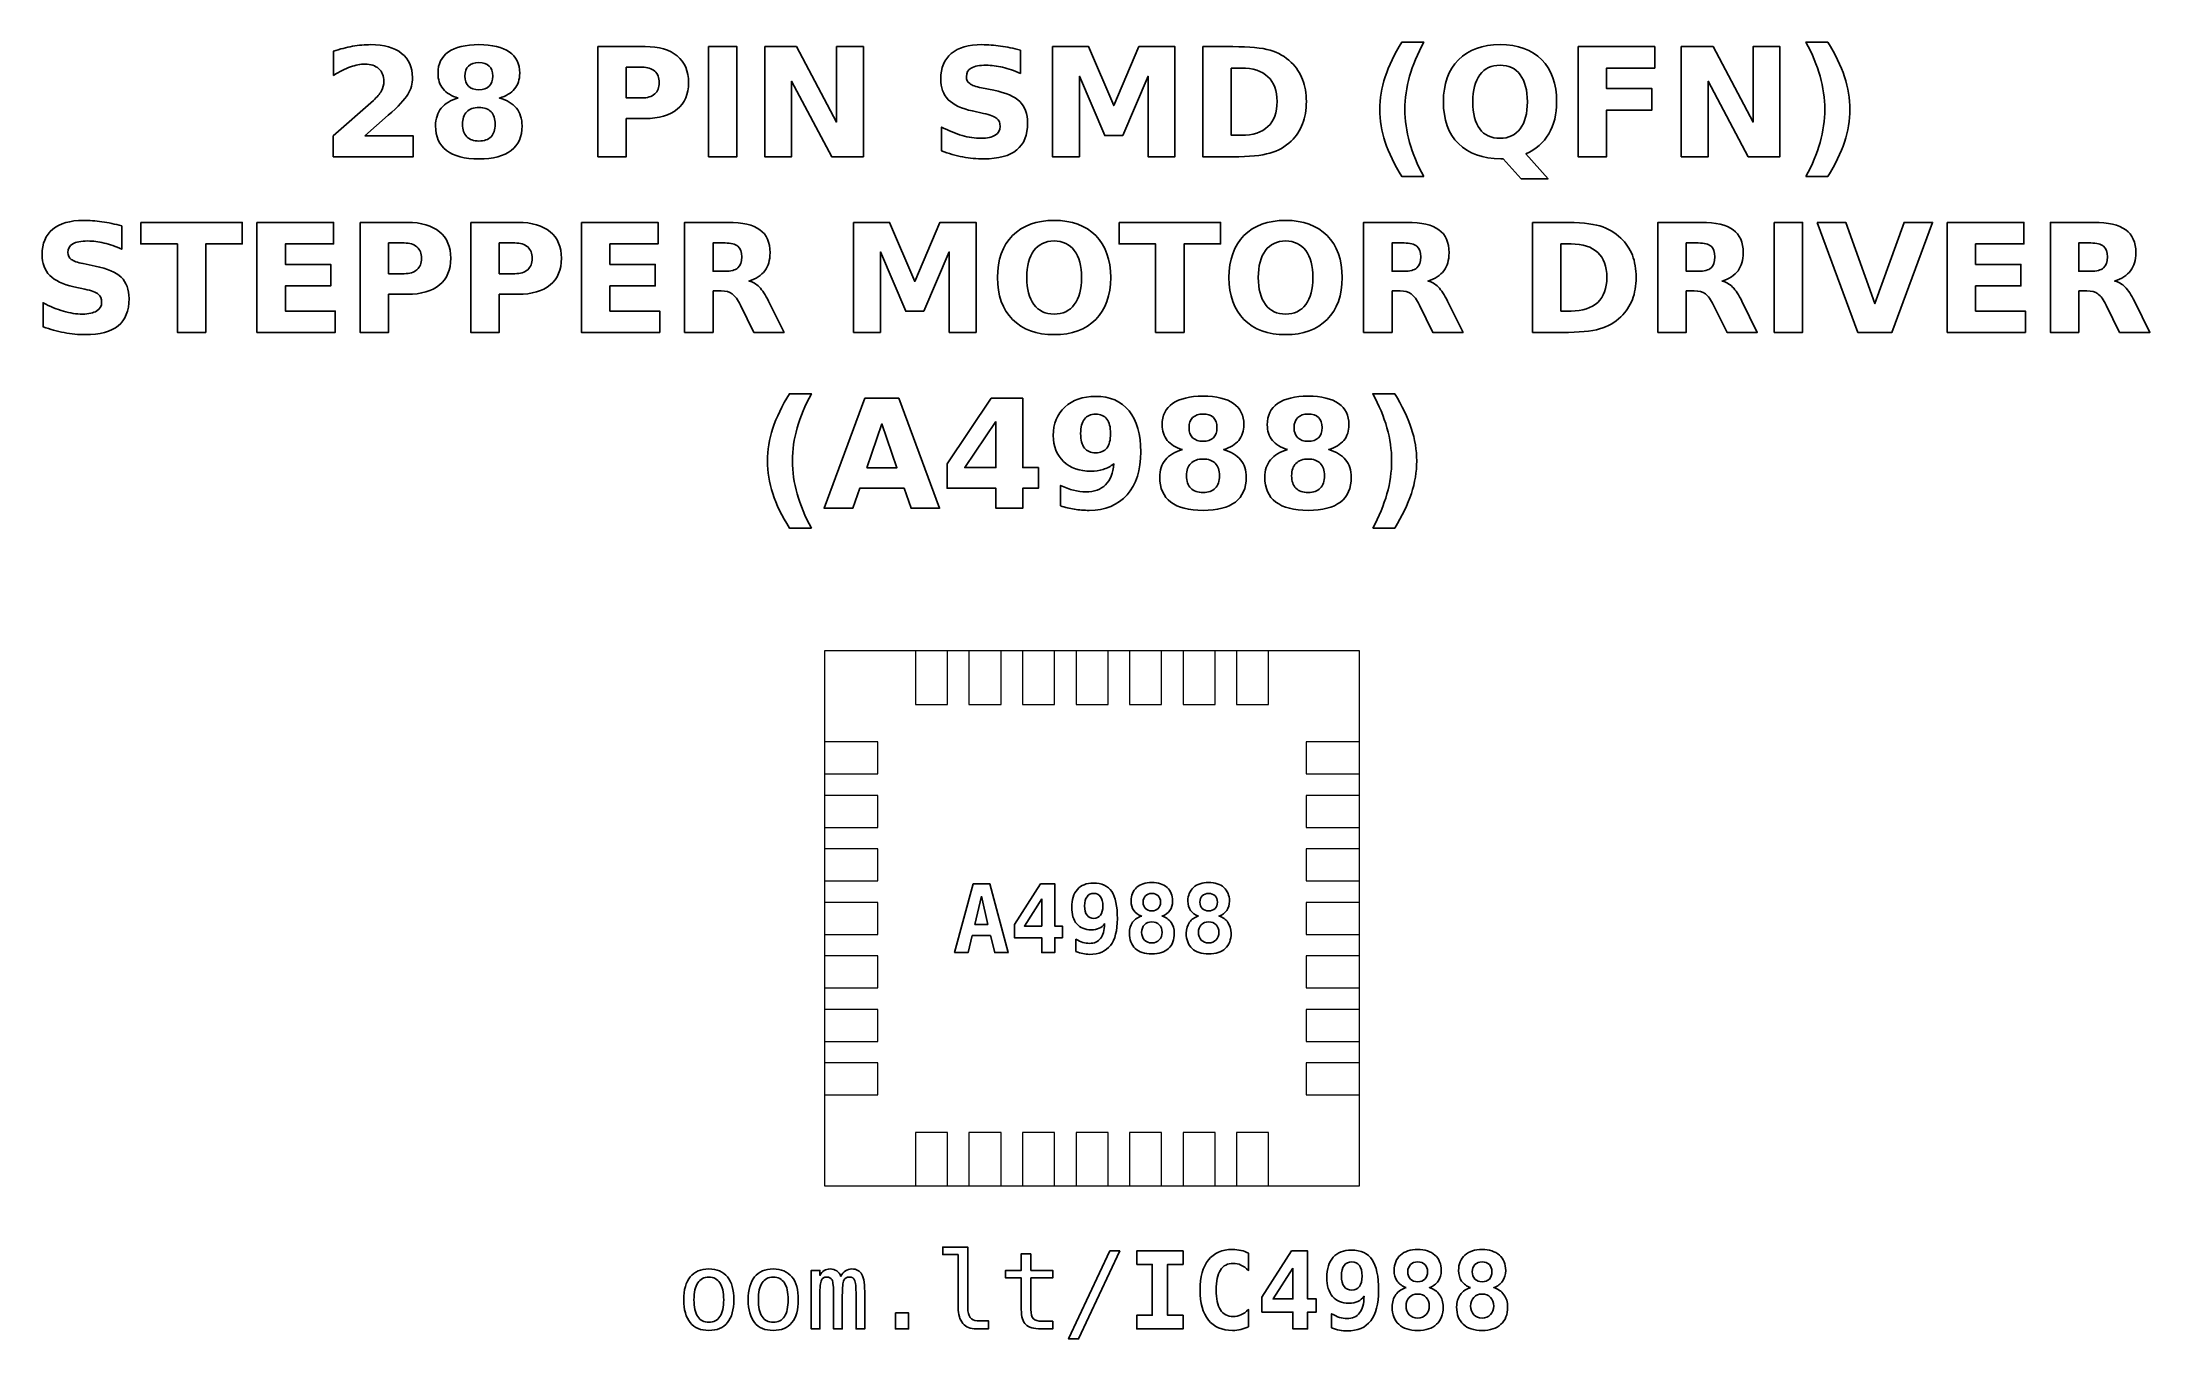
# Model space of a CAD drawing. Header units: centimetres. Extents: x -11.48 to -9.51, y -15.24 to -14.03.
import ezdxf

# ---------------------------------------------------------------- set-up
doc = ezdxf.new("R2010")
doc.units = ezdxf.units.CM
doc.header["$MEASUREMENT"] = 0
doc.layers.add('Layer 1', color=7, linetype='Continuous')

msp = doc.modelspace()

# ---------------------------------------------------------------- linework, layer by layer
at = {"layer": 'Layer 1', "color": 7, "lineweight": 9}
for points in [[(-10.75, -15.1), (-10.25, -15.1), (-10.25, -14.6), (-10.75, -14.6), (-10.75, -15.1)], [(-10.665, -14.65), (-10.635, -14.65), (-10.635, -14.6), (-10.665, -14.6), (-10.665, -14.65)], [(-10.615, -14.65), (-10.585, -14.65), (-10.585, -14.6), (-10.615, -14.6), (-10.615, -14.65)], [(-10.565, -14.65), (-10.535, -14.65), (-10.535, -14.6), (-10.565, -14.6), (-10.565, -14.65)], [(-10.515, -14.65), (-10.485, -14.65), (-10.485, -14.6), (-10.515, -14.6), (-10.515, -14.65)], [(-10.465, -14.65), (-10.435, -14.65), (-10.435, -14.6), (-10.465, -14.6), (-10.465, -14.65)], [(-10.415, -14.65), (-10.385, -14.65), (-10.385, -14.6), (-10.415, -14.6), (-10.415, -14.65)], [(-10.365, -14.65), (-10.335, -14.65), (-10.335, -14.6), (-10.365, -14.6), (-10.365, -14.65)], [(-10.75, -14.715), (-10.7, -14.715), (-10.7, -14.685), (-10.75, -14.685), (-10.75, -14.715)], [(-10.3, -14.715), (-10.25, -14.715), (-10.25, -14.685), (-10.3, -14.685), (-10.3, -14.715)], [(-10.75, -14.765), (-10.7, -14.765), (-10.7, -14.735), (-10.75, -14.735), (-10.75, -14.765)], [(-10.3, -14.765), (-10.25, -14.765), (-10.25, -14.735), (-10.3, -14.735), (-10.3, -14.765)], [(-10.75, -14.815), (-10.7, -14.815), (-10.7, -14.785), (-10.75, -14.785), (-10.75, -14.815)], [(-10.3, -14.815), (-10.25, -14.815), (-10.25, -14.785), (-10.3, -14.785), (-10.3, -14.815)], [(-10.75, -14.865), (-10.7, -14.865), (-10.7, -14.835), (-10.75, -14.835), (-10.75, -14.865)], [(-10.3, -14.865), (-10.25, -14.865), (-10.25, -14.835), (-10.3, -14.835), (-10.3, -14.865)], [(-10.75, -14.915), (-10.7, -14.915), (-10.7, -14.885), (-10.75, -14.885), (-10.75, -14.915)], [(-10.3, -14.915), (-10.25, -14.915), (-10.25, -14.885), (-10.3, -14.885), (-10.3, -14.915)], [(-10.75, -14.965), (-10.7, -14.965), (-10.7, -14.935), (-10.75, -14.935), (-10.75, -14.965)], [(-10.3, -14.965), (-10.25, -14.965), (-10.25, -14.935), (-10.3, -14.935), (-10.3, -14.965)], [(-10.75, -15.015), (-10.7, -15.015), (-10.7, -14.985), (-10.75, -14.985), (-10.75, -15.015)], [(-10.3, -15.015), (-10.25, -15.015), (-10.25, -14.985), (-10.3, -14.985), (-10.3, -15.015)], [(-10.665, -15.1), (-10.635, -15.1), (-10.635, -15.05), (-10.665, -15.05), (-10.665, -15.1)], [(-10.615, -15.1), (-10.585, -15.1), (-10.585, -15.05), (-10.615, -15.05), (-10.615, -15.1)], [(-10.565, -15.1), (-10.535, -15.1), (-10.535, -15.05), (-10.565, -15.05), (-10.565, -15.1)], [(-10.515, -15.1), (-10.485, -15.1), (-10.485, -15.05), (-10.515, -15.05), (-10.515, -15.1)], [(-10.465, -15.1), (-10.435, -15.1), (-10.435, -15.05), (-10.465, -15.05), (-10.465, -15.1)], [(-10.415, -15.1), (-10.385, -15.1), (-10.385, -15.05), (-10.415, -15.05), (-10.415, -15.1)], [(-10.365, -15.1), (-10.335, -15.1), (-10.335, -15.05), (-10.365, -15.05), (-10.365, -15.1)]]:
    msp.add_lwpolyline(points, close=True, dxfattribs=at)
at = {"layer": 'Layer 1', "color": 250}
for points, knots in [([(-11.17952, -14.11871), (-11.17952, -14.11871), (-11.13424, -14.11871), (-11.13424, -14.11871), (-11.13424, -14.11871), (-11.13424, -14.11871), (-11.13424, -14.13821), (-11.13424, -14.13821), (-11.13424, -14.13821), (-11.13424, -14.13821), (-11.20901, -14.13821), (-11.20901, -14.13821), (-11.20901, -14.13821), (-11.20901, -14.13821), (-11.20901, -14.11871), (-11.20901, -14.11871), (-11.20901, -14.11871), (-11.20901, -14.11871), (-11.17145, -14.08558), (-11.17145, -14.08558), (-11.17145, -14.08558), (-11.16809, -14.08254), (-11.16562, -14.07958), (-11.16402, -14.07669), (-11.16402, -14.07669), (-11.1624, -14.07379), (-11.1616, -14.07078), (-11.1616, -14.06765), (-11.1616, -14.06765), (-11.1616, -14.06283), (-11.16322, -14.05895), (-11.16646, -14.05601), (-11.16646, -14.05601), (-11.16969, -14.05307), (-11.17399, -14.05162), (-11.17938, -14.05162), (-11.17938, -14.05162), (-11.18351, -14.05162), (-11.18803, -14.05251), (-11.19295, -14.05427), (-11.19295, -14.05427), (-11.19786, -14.05604), (-11.20313, -14.05867), (-11.20873, -14.06215), (-11.20873, -14.06215), (-11.20873, -14.06215), (-11.20873, -14.03955), (-11.20873, -14.03955), (-11.20873, -14.03955), (-11.20275, -14.03758), (-11.19685, -14.03607), (-11.19102, -14.03504), (-11.19102, -14.03504), (-11.18518, -14.034), (-11.17947, -14.03348), (-11.17385, -14.03348), (-11.17385, -14.03348), (-11.16155, -14.03348), (-11.15198, -14.03619), (-11.14516, -14.04162), (-11.14516, -14.04162), (-11.13834, -14.04703), (-11.13493, -14.05458), (-11.13493, -14.06429), (-11.13493, -14.06429), (-11.13493, -14.06989), (-11.13638, -14.07511), (-11.13928, -14.07996), (-11.13928, -14.07996), (-11.14217, -14.0848), (-11.14826, -14.09129), (-11.15753, -14.09943), (-11.15753, -14.09943), (-11.15753, -14.09943), (-11.17952, -14.11871), (-11.17952, -14.11871)], [0, 0, 0, 0, 0.0526316, 0.0526316, 0.0526316, 0.0526316, 0.1052632, 0.1052632, 0.1052632, 0.1052632, 0.1578947, 0.1578947, 0.1578947, 0.1578947, 0.2105263, 0.2105263, 0.2105263, 0.2105263, 0.2631579, 0.2631579, 0.2631579, 0.2631579, 0.3157895, 0.3157895, 0.3157895, 0.3157895, 0.3684211, 0.3684211, 0.3684211, 0.3684211, 0.4210526, 0.4210526, 0.4210526, 0.4210526, 0.4736842, 0.4736842, 0.4736842, 0.4736842, 0.5263158, 0.5263158, 0.5263158, 0.5263158, 0.5789474, 0.5789474, 0.5789474, 0.5789474, 0.6315789, 0.6315789, 0.6315789, 0.6315789, 0.6842105, 0.6842105, 0.6842105, 0.6842105, 0.7368421, 0.7368421, 0.7368421, 0.7368421, 0.7894737, 0.7894737, 0.7894737, 0.7894737, 0.8421053, 0.8421053, 0.8421053, 0.8421053, 0.8947368, 0.8947368, 0.8947368, 0.8947368, 0.9473684, 0.9473684, 0.9473684, 0.9473684, 1, 1, 1, 1]), ([(-11.09224, -14.08344), (-11.09847, -14.08155), (-11.10318, -14.07866), (-11.10635, -14.07476), (-11.10635, -14.07476), (-11.10953, -14.07085), (-11.1111, -14.06599), (-11.1111, -14.06015), (-11.1111, -14.06015), (-11.1111, -14.05147), (-11.10786, -14.04484), (-11.10139, -14.0403), (-11.10139, -14.0403), (-11.09492, -14.03576), (-11.0854, -14.03348), (-11.07286, -14.03348), (-11.07286, -14.03348), (-11.06042, -14.03348), (-11.05094, -14.03574), (-11.04447, -14.04028), (-11.04447, -14.04028), (-11.03801, -14.0448), (-11.03476, -14.05143), (-11.03476, -14.06015), (-11.03476, -14.06015), (-11.03476, -14.06599), (-11.03636, -14.07085), (-11.03953, -14.07476), (-11.03953, -14.07476), (-11.04273, -14.07866), (-11.04746, -14.08155), (-11.05369, -14.08344), (-11.05369, -14.08344), (-11.04671, -14.08536), (-11.04144, -14.08849), (-11.03789, -14.09284), (-11.03789, -14.09284), (-11.03434, -14.09717), (-11.03255, -14.10265), (-11.03255, -14.10928), (-11.03255, -14.10928), (-11.03255, -14.11947), (-11.03594, -14.12718), (-11.04271, -14.13238), (-11.04271, -14.13238), (-11.04948, -14.1376), (-11.05955, -14.14021), (-11.07286, -14.14021), (-11.07286, -14.14021), (-11.08624, -14.14021), (-11.09633, -14.1376), (-11.10315, -14.13238), (-11.10315, -14.13238), (-11.10997, -14.12718), (-11.11338, -14.11947), (-11.11338, -14.10928), (-11.11338, -14.10928), (-11.11338, -14.10265), (-11.11159, -14.09717), (-11.10804, -14.09284), (-11.10804, -14.09284), (-11.10449, -14.08849), (-11.09922, -14.08536), (-11.09224, -14.08344)], [0, 0, 0, 0, 0.0625, 0.0625, 0.0625, 0.0625, 0.125, 0.125, 0.125, 0.125, 0.1875, 0.1875, 0.1875, 0.1875, 0.25, 0.25, 0.25, 0.25, 0.3125, 0.3125, 0.3125, 0.3125, 0.375, 0.375, 0.375, 0.375, 0.4375, 0.4375, 0.4375, 0.4375, 0.5, 0.5, 0.5, 0.5, 0.5625, 0.5625, 0.5625, 0.5625, 0.625, 0.625, 0.625, 0.625, 0.6875, 0.6875, 0.6875, 0.6875, 0.75, 0.75, 0.75, 0.75, 0.8125, 0.8125, 0.8125, 0.8125, 0.875, 0.875, 0.875, 0.875, 0.9375, 0.9375, 0.9375, 0.9375, 1, 1, 1, 1]), ([(-10.96171, -14.03534), (-10.96171, -14.03534), (-10.91769, -14.03534), (-10.91769, -14.03534), (-10.91769, -14.03534), (-10.90459, -14.03534), (-10.89454, -14.03826), (-10.88753, -14.04407), (-10.88753, -14.04407), (-10.88053, -14.04988), (-10.87702, -14.05815), (-10.87702, -14.0689), (-10.87702, -14.0689), (-10.87702, -14.07967), (-10.88053, -14.08797), (-10.88753, -14.09378), (-10.88753, -14.09378), (-10.89454, -14.09959), (-10.90459, -14.10251), (-10.91769, -14.10251), (-10.91769, -14.10251), (-10.91769, -14.10251), (-10.93518, -14.10251), (-10.93518, -14.10251), (-10.93518, -14.10251), (-10.93518, -14.10251), (-10.93518, -14.13821), (-10.93518, -14.13821), (-10.93518, -14.13821), (-10.93518, -14.13821), (-10.96171, -14.13821), (-10.96171, -14.13821), (-10.96171, -14.13821), (-10.96171, -14.13821), (-10.96171, -14.03534), (-10.96171, -14.03534)], [0, 0, 0, 0, 0.1111111, 0.1111111, 0.1111111, 0.1111111, 0.2222222, 0.2222222, 0.2222222, 0.2222222, 0.3333333, 0.3333333, 0.3333333, 0.3333333, 0.4444444, 0.4444444, 0.4444444, 0.4444444, 0.5555556, 0.5555556, 0.5555556, 0.5555556, 0.6666667, 0.6666667, 0.6666667, 0.6666667, 0.7777778, 0.7777778, 0.7777778, 0.7777778, 0.8888889, 0.8888889, 0.8888889, 0.8888889, 1, 1, 1, 1]), ([(-10.8583, -14.03534), (-10.8583, -14.03534), (-10.83177, -14.03534), (-10.83177, -14.03534), (-10.83177, -14.03534), (-10.83177, -14.03534), (-10.83177, -14.13821), (-10.83177, -14.13821), (-10.83177, -14.13821), (-10.83177, -14.13821), (-10.8583, -14.13821), (-10.8583, -14.13821), (-10.8583, -14.13821), (-10.8583, -14.13821), (-10.8583, -14.03534), (-10.8583, -14.03534)], [0, 0, 0, 0, 0.25, 0.25, 0.25, 0.25, 0.5, 0.5, 0.5, 0.5, 0.75, 0.75, 0.75, 0.75, 1, 1, 1, 1]), ([(-10.80581, -14.03534), (-10.80581, -14.03534), (-10.77618, -14.03534), (-10.77618, -14.03534), (-10.77618, -14.03534), (-10.77618, -14.03534), (-10.73876, -14.1059), (-10.73876, -14.1059), (-10.73876, -14.1059), (-10.73876, -14.1059), (-10.73876, -14.03534), (-10.73876, -14.03534), (-10.73876, -14.03534), (-10.73876, -14.03534), (-10.71362, -14.03534), (-10.71362, -14.03534), (-10.71362, -14.03534), (-10.71362, -14.03534), (-10.71362, -14.13821), (-10.71362, -14.13821), (-10.71362, -14.13821), (-10.71362, -14.13821), (-10.74325, -14.13821), (-10.74325, -14.13821), (-10.74325, -14.13821), (-10.74325, -14.13821), (-10.78067, -14.06765), (-10.78067, -14.06765), (-10.78067, -14.06765), (-10.78067, -14.06765), (-10.78067, -14.13821), (-10.78067, -14.13821), (-10.78067, -14.13821), (-10.78067, -14.13821), (-10.80581, -14.13821), (-10.80581, -14.13821), (-10.80581, -14.13821), (-10.80581, -14.13821), (-10.80581, -14.03534), (-10.80581, -14.03534)], [0, 0, 0, 0, 0.1, 0.1, 0.1, 0.1, 0.2, 0.2, 0.2, 0.2, 0.3, 0.3, 0.3, 0.3, 0.4, 0.4, 0.4, 0.4, 0.5, 0.5, 0.5, 0.5, 0.6, 0.6, 0.6, 0.6, 0.7, 0.7, 0.7, 0.7, 0.8, 0.8, 0.8, 0.8, 0.9, 0.9, 0.9, 0.9, 1, 1, 1, 1]), ([(-10.567, -14.03859), (-10.567, -14.03859), (-10.567, -14.06034), (-10.567, -14.06034), (-10.567, -14.06034), (-10.57265, -14.05782), (-10.57817, -14.05592), (-10.58353, -14.05463), (-10.58353, -14.05463), (-10.58892, -14.05333), (-10.594, -14.0527), (-10.59877, -14.0527), (-10.59877, -14.0527), (-10.6051, -14.0527), (-10.6098, -14.05357), (-10.61284, -14.05531), (-10.61284, -14.05531), (-10.61587, -14.05707), (-10.61738, -14.05978), (-10.61738, -14.06345), (-10.61738, -14.06345), (-10.61738, -14.0662), (-10.61637, -14.06836), (-10.61432, -14.06989), (-10.61432, -14.06989), (-10.61227, -14.07142), (-10.60856, -14.07276), (-10.60317, -14.07386), (-10.60317, -14.07386), (-10.60317, -14.07386), (-10.59188, -14.07612), (-10.59188, -14.07612), (-10.59188, -14.07612), (-10.58043, -14.07843), (-10.57232, -14.08191), (-10.5675, -14.08661), (-10.5675, -14.08661), (-10.56267, -14.09129), (-10.56025, -14.09795), (-10.56025, -14.10658), (-10.56025, -14.10658), (-10.56025, -14.11794), (-10.56361, -14.12638), (-10.57034, -14.13191), (-10.57034, -14.13191), (-10.57707, -14.13743), (-10.58734, -14.14021), (-10.60117, -14.14021), (-10.60117, -14.14021), (-10.60771, -14.14021), (-10.61425, -14.1396), (-10.62081, -14.13835), (-10.62081, -14.13835), (-10.62737, -14.1371), (-10.63396, -14.13527), (-10.64052, -14.13285), (-10.64052, -14.13285), (-10.64052, -14.13285), (-10.64052, -14.11046), (-10.64052, -14.11046), (-10.64052, -14.11046), (-10.63396, -14.11394), (-10.62761, -14.11657), (-10.62147, -14.11834), (-10.62147, -14.11834), (-10.61533, -14.1201), (-10.60943, -14.12099), (-10.60374, -14.12099), (-10.60374, -14.12099), (-10.59795, -14.12099), (-10.59351, -14.12003), (-10.59043, -14.1181), (-10.59043, -14.1181), (-10.58734, -14.11617), (-10.58582, -14.11342), (-10.58582, -14.10982), (-10.58582, -14.10982), (-10.58582, -14.10662), (-10.58685, -14.10413), (-10.58894, -14.10239), (-10.58894, -14.10239), (-10.59104, -14.10065), (-10.5952, -14.09908), (-10.60146, -14.09771), (-10.60146, -14.09771), (-10.60146, -14.09771), (-10.61173, -14.09543), (-10.61173, -14.09543), (-10.61173, -14.09543), (-10.62201, -14.09322), (-10.62954, -14.08972), (-10.63429, -14.08489), (-10.63429, -14.08489), (-10.63904, -14.08007), (-10.64141, -14.07356), (-10.64141, -14.0654), (-10.64141, -14.0654), (-10.64141, -14.05514), (-10.6381, -14.04726), (-10.63149, -14.04176), (-10.63149, -14.04176), (-10.62488, -14.03623), (-10.61538, -14.03348), (-10.60296, -14.03348), (-10.60296, -14.03348), (-10.59732, -14.03348), (-10.59151, -14.03391), (-10.58553, -14.03475), (-10.58553, -14.03475), (-10.57956, -14.0356), (-10.57338, -14.03687), (-10.567, -14.03859)], [0, 0, 0, 0, 0.0357143, 0.0357143, 0.0357143, 0.0357143, 0.0714286, 0.0714286, 0.0714286, 0.0714286, 0.1071429, 0.1071429, 0.1071429, 0.1071429, 0.1428571, 0.1428571, 0.1428571, 0.1428571, 0.1785714, 0.1785714, 0.1785714, 0.1785714, 0.2142857, 0.2142857, 0.2142857, 0.2142857, 0.25, 0.25, 0.25, 0.25, 0.2857143, 0.2857143, 0.2857143, 0.2857143, 0.3214286, 0.3214286, 0.3214286, 0.3214286, 0.3571429, 0.3571429, 0.3571429, 0.3571429, 0.3928571, 0.3928571, 0.3928571, 0.3928571, 0.4285714, 0.4285714, 0.4285714, 0.4285714, 0.4642857, 0.4642857, 0.4642857, 0.4642857, 0.5, 0.5, 0.5, 0.5, 0.5357143, 0.5357143, 0.5357143, 0.5357143, 0.5714286, 0.5714286, 0.5714286, 0.5714286, 0.6071429, 0.6071429, 0.6071429, 0.6071429, 0.6428571, 0.6428571, 0.6428571, 0.6428571, 0.6785714, 0.6785714, 0.6785714, 0.6785714, 0.7142857, 0.7142857, 0.7142857, 0.7142857, 0.75, 0.75, 0.75, 0.75, 0.7857143, 0.7857143, 0.7857143, 0.7857143, 0.8214286, 0.8214286, 0.8214286, 0.8214286, 0.8571429, 0.8571429, 0.8571429, 0.8571429, 0.8928571, 0.8928571, 0.8928571, 0.8928571, 0.9285714, 0.9285714, 0.9285714, 0.9285714, 0.9642857, 0.9642857, 0.9642857, 0.9642857, 1, 1, 1, 1]), ([(-10.53697, -14.03534), (-10.53697, -14.03534), (-10.50322, -14.03534), (-10.50322, -14.03534), (-10.50322, -14.03534), (-10.50322, -14.03534), (-10.47977, -14.0904), (-10.47977, -14.0904), (-10.47977, -14.0904), (-10.47977, -14.0904), (-10.45621, -14.03534), (-10.45621, -14.03534), (-10.45621, -14.03534), (-10.45621, -14.03534), (-10.42253, -14.03534), (-10.42253, -14.03534), (-10.42253, -14.03534), (-10.42253, -14.03534), (-10.42253, -14.13821), (-10.42253, -14.13821), (-10.42253, -14.13821), (-10.42253, -14.13821), (-10.4476, -14.13821), (-10.4476, -14.13821), (-10.4476, -14.13821), (-10.4476, -14.13821), (-10.4476, -14.06297), (-10.4476, -14.06297), (-10.4476, -14.06297), (-10.4476, -14.06297), (-10.47131, -14.11843), (-10.47131, -14.11843), (-10.47131, -14.11843), (-10.47131, -14.11843), (-10.48812, -14.11843), (-10.48812, -14.11843), (-10.48812, -14.11843), (-10.48812, -14.11843), (-10.51183, -14.06297), (-10.51183, -14.06297), (-10.51183, -14.06297), (-10.51183, -14.06297), (-10.51183, -14.13821), (-10.51183, -14.13821), (-10.51183, -14.13821), (-10.51183, -14.13821), (-10.53697, -14.13821), (-10.53697, -14.13821), (-10.53697, -14.13821), (-10.53697, -14.13821), (-10.53697, -14.03534), (-10.53697, -14.03534)], [0, 0, 0, 0, 0.0769231, 0.0769231, 0.0769231, 0.0769231, 0.1538462, 0.1538462, 0.1538462, 0.1538462, 0.2307692, 0.2307692, 0.2307692, 0.2307692, 0.3076923, 0.3076923, 0.3076923, 0.3076923, 0.3846154, 0.3846154, 0.3846154, 0.3846154, 0.4615385, 0.4615385, 0.4615385, 0.4615385, 0.5384615, 0.5384615, 0.5384615, 0.5384615, 0.6153846, 0.6153846, 0.6153846, 0.6153846, 0.6923077, 0.6923077, 0.6923077, 0.6923077, 0.7692308, 0.7692308, 0.7692308, 0.7692308, 0.8461538, 0.8461538, 0.8461538, 0.8461538, 0.9230769, 0.9230769, 0.9230769, 0.9230769, 1, 1, 1, 1]), ([(-10.39654, -14.03534), (-10.39654, -14.03534), (-10.36855, -14.03534), (-10.36855, -14.03534), (-10.36855, -14.03534), (-10.35294, -14.03534), (-10.34132, -14.03645), (-10.33368, -14.03868), (-10.33368, -14.03868), (-10.32603, -14.04091), (-10.31947, -14.04468), (-10.31399, -14.05002), (-10.31399, -14.05002), (-10.30917, -14.05465), (-10.3056, -14.06001), (-10.30324, -14.06608), (-10.30324, -14.06608), (-10.30092, -14.07212), (-10.29974, -14.07899), (-10.29974, -14.08668), (-10.29974, -14.08668), (-10.29974, -14.09444), (-10.30092, -14.10136), (-10.30324, -14.10745), (-10.30324, -14.10745), (-10.3056, -14.11354), (-10.30917, -14.1189), (-10.31399, -14.12353), (-10.31399, -14.12353), (-10.31952, -14.12887), (-10.32613, -14.13264), (-10.33384, -14.13487), (-10.33384, -14.13487), (-10.34156, -14.1371), (-10.35313, -14.13821), (-10.36855, -14.13821), (-10.36855, -14.13821), (-10.36855, -14.13821), (-10.39654, -14.13821), (-10.39654, -14.13821), (-10.39654, -14.13821), (-10.39654, -14.13821), (-10.39654, -14.03534), (-10.39654, -14.03534)], [0, 0, 0, 0, 0.0909091, 0.0909091, 0.0909091, 0.0909091, 0.1818182, 0.1818182, 0.1818182, 0.1818182, 0.2727273, 0.2727273, 0.2727273, 0.2727273, 0.3636364, 0.3636364, 0.3636364, 0.3636364, 0.4545455, 0.4545455, 0.4545455, 0.4545455, 0.5454545, 0.5454545, 0.5454545, 0.5454545, 0.6363636, 0.6363636, 0.6363636, 0.6363636, 0.7272727, 0.7272727, 0.7272727, 0.7272727, 0.8181818, 0.8181818, 0.8181818, 0.8181818, 0.9090909, 0.9090909, 0.9090909, 0.9090909, 1, 1, 1, 1]), ([(-10.19005, -14.15681), (-10.19005, -14.15681), (-10.21051, -14.15681), (-10.21051, -14.15681), (-10.21051, -14.15681), (-10.21754, -14.14548), (-10.22274, -14.13468), (-10.22608, -14.12445), (-10.22608, -14.12445), (-10.22944, -14.11424), (-10.23111, -14.10411), (-10.23111, -14.09404), (-10.23111, -14.09404), (-10.23111, -14.08398), (-10.22942, -14.07379), (-10.22606, -14.06349), (-10.22606, -14.06349), (-10.22267, -14.05317), (-10.2175, -14.0424), (-10.21051, -14.03113), (-10.21051, -14.03113), (-10.21051, -14.03113), (-10.19005, -14.03113), (-10.19005, -14.03113), (-10.19005, -14.03113), (-10.19593, -14.04202), (-10.20033, -14.05267), (-10.20327, -14.06307), (-10.20327, -14.06307), (-10.20621, -14.07346), (-10.20769, -14.08374), (-10.20769, -14.0939), (-10.20769, -14.0939), (-10.20769, -14.10406), (-10.20623, -14.11434), (-10.20332, -14.12478), (-10.20332, -14.12478), (-10.2004, -14.1352), (-10.19598, -14.14588), (-10.19005, -14.15681)], [0, 0, 0, 0, 0.1, 0.1, 0.1, 0.1, 0.2, 0.2, 0.2, 0.2, 0.3, 0.3, 0.3, 0.3, 0.4, 0.4, 0.4, 0.4, 0.5, 0.5, 0.5, 0.5, 0.6, 0.6, 0.6, 0.6, 0.7, 0.7, 0.7, 0.7, 0.8, 0.8, 0.8, 0.8, 0.9, 0.9, 0.9, 0.9, 1, 1, 1, 1]), ([(-10.11599, -14.14007), (-10.11599, -14.14007), (-10.11806, -14.14007), (-10.11806, -14.14007), (-10.11806, -14.14007), (-10.13499, -14.14007), (-10.14819, -14.13539), (-10.15759, -14.126), (-10.15759, -14.126), (-10.16702, -14.11664), (-10.17173, -14.10359), (-10.17173, -14.08687), (-10.17173, -14.08687), (-10.17173, -14.07019), (-10.16702, -14.05714), (-10.15764, -14.04766), (-10.15764, -14.04766), (-10.14823, -14.03821), (-10.1353, -14.03348), (-10.11881, -14.03348), (-10.11881, -14.03348), (-10.10214, -14.03348), (-10.08916, -14.03816), (-10.07984, -14.04755), (-10.07984, -14.04755), (-10.07055, -14.05691), (-10.0659, -14.07003), (-10.0659, -14.08687), (-10.0659, -14.08687), (-10.0659, -14.09844), (-10.06836, -14.10841), (-10.0733, -14.11678), (-10.0733, -14.11678), (-10.07824, -14.12513), (-10.08535, -14.13144), (-10.09463, -14.13565), (-10.09463, -14.13565), (-10.09463, -14.13565), (-10.07389, -14.15881), (-10.07389, -14.15881), (-10.07389, -14.15881), (-10.07389, -14.15881), (-10.09917, -14.15881), (-10.09917, -14.15881), (-10.09917, -14.15881), (-10.09917, -14.15881), (-10.11599, -14.14007), (-10.11599, -14.14007)], [0, 0, 0, 0, 0.0833333, 0.0833333, 0.0833333, 0.0833333, 0.1666667, 0.1666667, 0.1666667, 0.1666667, 0.25, 0.25, 0.25, 0.25, 0.3333333, 0.3333333, 0.3333333, 0.3333333, 0.4166667, 0.4166667, 0.4166667, 0.4166667, 0.5, 0.5, 0.5, 0.5, 0.5833333, 0.5833333, 0.5833333, 0.5833333, 0.6666667, 0.6666667, 0.6666667, 0.6666667, 0.75, 0.75, 0.75, 0.75, 0.8333333, 0.8333333, 0.8333333, 0.8333333, 0.9166667, 0.9166667, 0.9166667, 0.9166667, 1, 1, 1, 1]), ([(-10.04583, -14.03534), (-10.04583, -14.03534), (-9.97424, -14.03534), (-9.97424, -14.03534), (-9.97424, -14.03534), (-9.97424, -14.03534), (-9.97424, -14.0554), (-9.97424, -14.0554), (-9.97424, -14.0554), (-9.97424, -14.0554), (-10.0193, -14.0554), (-10.0193, -14.0554), (-10.0193, -14.0554), (-10.0193, -14.0554), (-10.0193, -14.07455), (-10.0193, -14.07455), (-10.0193, -14.07455), (-10.0193, -14.07455), (-9.97692, -14.07455), (-9.97692, -14.07455), (-9.97692, -14.07455), (-9.97692, -14.07455), (-9.97692, -14.09461), (-9.97692, -14.09461), (-9.97692, -14.09461), (-9.97692, -14.09461), (-10.0193, -14.09461), (-10.0193, -14.09461), (-10.0193, -14.09461), (-10.0193, -14.09461), (-10.0193, -14.13821), (-10.0193, -14.13821), (-10.0193, -14.13821), (-10.0193, -14.13821), (-10.04583, -14.13821), (-10.04583, -14.13821), (-10.04583, -14.13821), (-10.04583, -14.13821), (-10.04583, -14.03534), (-10.04583, -14.03534)], [0, 0, 0, 0, 0.1, 0.1, 0.1, 0.1, 0.2, 0.2, 0.2, 0.2, 0.3, 0.3, 0.3, 0.3, 0.4, 0.4, 0.4, 0.4, 0.5, 0.5, 0.5, 0.5, 0.6, 0.6, 0.6, 0.6, 0.7, 0.7, 0.7, 0.7, 0.8, 0.8, 0.8, 0.8, 0.9, 0.9, 0.9, 0.9, 1, 1, 1, 1]), ([(-9.94943, -14.03534), (-9.94943, -14.03534), (-9.9198, -14.03534), (-9.9198, -14.03534), (-9.9198, -14.03534), (-9.9198, -14.03534), (-9.88238, -14.1059), (-9.88238, -14.1059), (-9.88238, -14.1059), (-9.88238, -14.1059), (-9.88238, -14.03534), (-9.88238, -14.03534), (-9.88238, -14.03534), (-9.88238, -14.03534), (-9.85724, -14.03534), (-9.85724, -14.03534), (-9.85724, -14.03534), (-9.85724, -14.03534), (-9.85724, -14.13821), (-9.85724, -14.13821), (-9.85724, -14.13821), (-9.85724, -14.13821), (-9.88687, -14.13821), (-9.88687, -14.13821), (-9.88687, -14.13821), (-9.88687, -14.13821), (-9.92429, -14.06765), (-9.92429, -14.06765), (-9.92429, -14.06765), (-9.92429, -14.06765), (-9.92429, -14.13821), (-9.92429, -14.13821), (-9.92429, -14.13821), (-9.92429, -14.13821), (-9.94943, -14.13821), (-9.94943, -14.13821), (-9.94943, -14.13821), (-9.94943, -14.13821), (-9.94943, -14.03534), (-9.94943, -14.03534)], [0, 0, 0, 0, 0.1, 0.1, 0.1, 0.1, 0.2, 0.2, 0.2, 0.2, 0.3, 0.3, 0.3, 0.3, 0.4, 0.4, 0.4, 0.4, 0.5, 0.5, 0.5, 0.5, 0.6, 0.6, 0.6, 0.6, 0.7, 0.7, 0.7, 0.7, 0.8, 0.8, 0.8, 0.8, 0.9, 0.9, 0.9, 0.9, 1, 1, 1, 1]), ([(-9.83301, -14.15681), (-9.82713, -14.14588), (-9.82271, -14.1352), (-9.81977, -14.12478), (-9.81977, -14.12478), (-9.81683, -14.11434), (-9.81537, -14.10406), (-9.81537, -14.0939), (-9.81537, -14.0939), (-9.81537, -14.08374), (-9.81683, -14.07346), (-9.81977, -14.06307), (-9.81977, -14.06307), (-9.82271, -14.05267), (-9.82713, -14.04202), (-9.83301, -14.03113), (-9.83301, -14.03113), (-9.83301, -14.03113), (-9.81255, -14.03113), (-9.81255, -14.03113), (-9.81255, -14.03113), (-9.80557, -14.0424), (-9.80039, -14.05317), (-9.797, -14.06349), (-9.797, -14.06349), (-9.79364, -14.07379), (-9.79195, -14.08398), (-9.79195, -14.09404), (-9.79195, -14.09404), (-9.79195, -14.10411), (-9.79362, -14.11424), (-9.79698, -14.12445), (-9.79698, -14.12445), (-9.80032, -14.13468), (-9.80552, -14.14548), (-9.81255, -14.15681), (-9.81255, -14.15681), (-9.81255, -14.15681), (-9.83301, -14.15681), (-9.83301, -14.15681)], [0, 0, 0, 0, 0.1, 0.1, 0.1, 0.1, 0.2, 0.2, 0.2, 0.2, 0.3, 0.3, 0.3, 0.3, 0.4, 0.4, 0.4, 0.4, 0.5, 0.5, 0.5, 0.5, 0.6, 0.6, 0.6, 0.6, 0.7, 0.7, 0.7, 0.7, 0.8, 0.8, 0.8, 0.8, 0.9, 0.9, 0.9, 0.9, 1, 1, 1, 1]), ([(-11.08603, -14.06283), (-11.08603, -14.06693), (-11.0849, -14.07008), (-11.08262, -14.07226), (-11.08262, -14.07226), (-11.08034, -14.07448), (-11.07709, -14.07558), (-11.07286, -14.07558), (-11.07286, -14.07558), (-11.06872, -14.07558), (-11.06552, -14.07448), (-11.06329, -14.07226), (-11.06329, -14.07226), (-11.06103, -14.07008), (-11.0599, -14.06693), (-11.0599, -14.06283), (-11.0599, -14.06283), (-11.0599, -14.05874), (-11.06103, -14.05561), (-11.06329, -14.05343), (-11.06329, -14.05343), (-11.06552, -14.05124), (-11.06872, -14.05016), (-11.07286, -14.05016), (-11.07286, -14.05016), (-11.07709, -14.05016), (-11.08034, -14.05126), (-11.08262, -14.05347), (-11.08262, -14.05347), (-11.0849, -14.05566), (-11.08603, -14.05879), (-11.08603, -14.06283)], [0, 0, 0, 0, 0.125, 0.125, 0.125, 0.125, 0.25, 0.25, 0.25, 0.25, 0.375, 0.375, 0.375, 0.375, 0.5, 0.5, 0.5, 0.5, 0.625, 0.625, 0.625, 0.625, 0.75, 0.75, 0.75, 0.75, 0.875, 0.875, 0.875, 0.875, 1, 1, 1, 1]), ([(-10.93518, -14.05456), (-10.93518, -14.05456), (-10.93518, -14.08329), (-10.93518, -14.08329), (-10.93518, -14.08329), (-10.93518, -14.08329), (-10.92051, -14.08329), (-10.92051, -14.08329), (-10.92051, -14.08329), (-10.91536, -14.08329), (-10.91138, -14.08205), (-10.90858, -14.07953), (-10.90858, -14.07953), (-10.90578, -14.07704), (-10.90437, -14.07349), (-10.90437, -14.0689), (-10.90437, -14.0689), (-10.90437, -14.06429), (-10.90578, -14.06076), (-10.90858, -14.05827), (-10.90858, -14.05827), (-10.91138, -14.0558), (-10.91536, -14.05456), (-10.92051, -14.05456), (-10.92051, -14.05456), (-10.92051, -14.05456), (-10.93518, -14.05456), (-10.93518, -14.05456)], [0, 0, 0, 0, 0.1428571, 0.1428571, 0.1428571, 0.1428571, 0.2857143, 0.2857143, 0.2857143, 0.2857143, 0.4285714, 0.4285714, 0.4285714, 0.4285714, 0.5714286, 0.5714286, 0.5714286, 0.5714286, 0.7142857, 0.7142857, 0.7142857, 0.7142857, 0.8571429, 0.8571429, 0.8571429, 0.8571429, 1, 1, 1, 1]), ([(-10.37001, -14.0554), (-10.37001, -14.0554), (-10.37001, -14.11815), (-10.37001, -14.11815), (-10.37001, -14.11815), (-10.37001, -14.11815), (-10.36051, -14.11815), (-10.36051, -14.11815), (-10.36051, -14.11815), (-10.34967, -14.11815), (-10.34139, -14.11547), (-10.33568, -14.11008), (-10.33568, -14.11008), (-10.32996, -14.10472), (-10.32709, -14.09691), (-10.32709, -14.08668), (-10.32709, -14.08668), (-10.32709, -14.07647), (-10.32994, -14.06871), (-10.33563, -14.0634), (-10.33563, -14.0634), (-10.34132, -14.05806), (-10.34962, -14.0554), (-10.36051, -14.0554), (-10.36051, -14.0554), (-10.36051, -14.0554), (-10.37001, -14.0554), (-10.37001, -14.0554)], [0, 0, 0, 0, 0.1428571, 0.1428571, 0.1428571, 0.1428571, 0.2857143, 0.2857143, 0.2857143, 0.2857143, 0.4285714, 0.4285714, 0.4285714, 0.4285714, 0.5714286, 0.5714286, 0.5714286, 0.5714286, 0.7142857, 0.7142857, 0.7142857, 0.7142857, 0.8571429, 0.8571429, 0.8571429, 0.8571429, 1, 1, 1, 1]), ([(-10.11881, -14.0527), (-10.1269, -14.0527), (-10.13316, -14.05568), (-10.13763, -14.06166), (-10.13763, -14.06166), (-10.14207, -14.06763), (-10.14431, -14.07603), (-10.14431, -14.08687), (-10.14431, -14.08687), (-10.14431, -14.0979), (-10.14212, -14.10634), (-10.13777, -14.1122), (-10.13777, -14.1122), (-10.13339, -14.11805), (-10.12709, -14.12097), (-10.11881, -14.12097), (-10.11881, -14.12097), (-10.11067, -14.12097), (-10.1044, -14.11798), (-10.09993, -14.11201), (-10.09993, -14.11201), (-10.09548, -14.10604), (-10.09325, -14.09766), (-10.09325, -14.08687), (-10.09325, -14.08687), (-10.09325, -14.07603), (-10.09548, -14.06763), (-10.09993, -14.06166), (-10.09993, -14.06166), (-10.1044, -14.05568), (-10.11067, -14.0527), (-10.11881, -14.0527)], [0, 0, 0, 0, 0.125, 0.125, 0.125, 0.125, 0.25, 0.25, 0.25, 0.25, 0.375, 0.375, 0.375, 0.375, 0.5, 0.5, 0.5, 0.5, 0.625, 0.625, 0.625, 0.625, 0.75, 0.75, 0.75, 0.75, 0.875, 0.875, 0.875, 0.875, 1, 1, 1, 1]), ([(-11.07286, -14.09218), (-11.07782, -14.09218), (-11.08166, -14.09355), (-11.08431, -14.09625), (-11.08431, -14.09625), (-11.08697, -14.09896), (-11.08831, -14.10284), (-11.08831, -14.10789), (-11.08831, -14.10789), (-11.08831, -14.11295), (-11.08697, -14.11681), (-11.08431, -14.11951), (-11.08431, -14.11951), (-11.08166, -14.12219), (-11.07782, -14.12353), (-11.07286, -14.12353), (-11.07286, -14.12353), (-11.06794, -14.12353), (-11.06418, -14.12219), (-11.06155, -14.11951), (-11.06155, -14.11951), (-11.05894, -14.11681), (-11.05762, -14.11295), (-11.05762, -14.10789), (-11.05762, -14.10789), (-11.05762, -14.10279), (-11.05894, -14.09891), (-11.06155, -14.09621), (-11.06155, -14.09621), (-11.06418, -14.09353), (-11.06794, -14.09218), (-11.07286, -14.09218)], [0, 0, 0, 0, 0.125, 0.125, 0.125, 0.125, 0.25, 0.25, 0.25, 0.25, 0.375, 0.375, 0.375, 0.375, 0.5, 0.5, 0.5, 0.5, 0.625, 0.625, 0.625, 0.625, 0.75, 0.75, 0.75, 0.75, 0.875, 0.875, 0.875, 0.875, 1, 1, 1, 1]), ([(-11.40655, -14.20284), (-11.40655, -14.20284), (-11.40655, -14.22459), (-11.40655, -14.22459), (-11.40655, -14.22459), (-11.4122, -14.22207), (-11.41772, -14.22017), (-11.42308, -14.21888), (-11.42308, -14.21888), (-11.42847, -14.21758), (-11.43355, -14.21695), (-11.43832, -14.21695), (-11.43832, -14.21695), (-11.44465, -14.21695), (-11.44935, -14.21782), (-11.45239, -14.21956), (-11.45239, -14.21956), (-11.45542, -14.22132), (-11.45693, -14.22403), (-11.45693, -14.2277), (-11.45693, -14.2277), (-11.45693, -14.23045), (-11.45592, -14.23261), (-11.45387, -14.23414), (-11.45387, -14.23414), (-11.45182, -14.23567), (-11.44811, -14.23701), (-11.44272, -14.23811), (-11.44272, -14.23811), (-11.44272, -14.23811), (-11.43143, -14.24037), (-11.43143, -14.24037), (-11.43143, -14.24037), (-11.41998, -14.24268), (-11.41187, -14.24616), (-11.40705, -14.25086), (-11.40705, -14.25086), (-11.40222, -14.25554), (-11.3998, -14.2622), (-11.3998, -14.27083), (-11.3998, -14.27083), (-11.3998, -14.28219), (-11.40316, -14.29063), (-11.40989, -14.29616), (-11.40989, -14.29616), (-11.41662, -14.30168), (-11.42689, -14.30446), (-11.44072, -14.30446), (-11.44072, -14.30446), (-11.44726, -14.30446), (-11.4538, -14.30385), (-11.46036, -14.3026), (-11.46036, -14.3026), (-11.46692, -14.30135), (-11.47351, -14.29952), (-11.48007, -14.2971), (-11.48007, -14.2971), (-11.48007, -14.2971), (-11.48007, -14.27471), (-11.48007, -14.27471), (-11.48007, -14.27471), (-11.47351, -14.27819), (-11.46716, -14.28082), (-11.46102, -14.28259), (-11.46102, -14.28259), (-11.45488, -14.28435), (-11.44898, -14.28524), (-11.44329, -14.28524), (-11.44329, -14.28524), (-11.4375, -14.28524), (-11.43306, -14.28428), (-11.42998, -14.28235), (-11.42998, -14.28235), (-11.42689, -14.28042), (-11.42537, -14.27767), (-11.42537, -14.27407), (-11.42537, -14.27407), (-11.42537, -14.27087), (-11.4264, -14.26838), (-11.42849, -14.26664), (-11.42849, -14.26664), (-11.43059, -14.2649), (-11.43475, -14.26333), (-11.44101, -14.26196), (-11.44101, -14.26196), (-11.44101, -14.26196), (-11.45128, -14.25968), (-11.45128, -14.25968), (-11.45128, -14.25968), (-11.46156, -14.25747), (-11.46909, -14.25397), (-11.47384, -14.24914), (-11.47384, -14.24914), (-11.47859, -14.24432), (-11.48096, -14.23781), (-11.48096, -14.22965), (-11.48096, -14.22965), (-11.48096, -14.21939), (-11.47765, -14.21151), (-11.47104, -14.20601), (-11.47104, -14.20601), (-11.46443, -14.20048), (-11.45493, -14.19773), (-11.44251, -14.19773), (-11.44251, -14.19773), (-11.43687, -14.19773), (-11.43106, -14.19816), (-11.42508, -14.199), (-11.42508, -14.199), (-11.41911, -14.19985), (-11.41293, -14.20112), (-11.40655, -14.20284)], [0, 0, 0, 0, 0.0357143, 0.0357143, 0.0357143, 0.0357143, 0.0714286, 0.0714286, 0.0714286, 0.0714286, 0.1071429, 0.1071429, 0.1071429, 0.1071429, 0.1428571, 0.1428571, 0.1428571, 0.1428571, 0.1785714, 0.1785714, 0.1785714, 0.1785714, 0.2142857, 0.2142857, 0.2142857, 0.2142857, 0.25, 0.25, 0.25, 0.25, 0.2857143, 0.2857143, 0.2857143, 0.2857143, 0.3214286, 0.3214286, 0.3214286, 0.3214286, 0.3571429, 0.3571429, 0.3571429, 0.3571429, 0.3928571, 0.3928571, 0.3928571, 0.3928571, 0.4285714, 0.4285714, 0.4285714, 0.4285714, 0.4642857, 0.4642857, 0.4642857, 0.4642857, 0.5, 0.5, 0.5, 0.5, 0.5357143, 0.5357143, 0.5357143, 0.5357143, 0.5714286, 0.5714286, 0.5714286, 0.5714286, 0.6071429, 0.6071429, 0.6071429, 0.6071429, 0.6428571, 0.6428571, 0.6428571, 0.6428571, 0.6785714, 0.6785714, 0.6785714, 0.6785714, 0.7142857, 0.7142857, 0.7142857, 0.7142857, 0.75, 0.75, 0.75, 0.75, 0.7857143, 0.7857143, 0.7857143, 0.7857143, 0.8214286, 0.8214286, 0.8214286, 0.8214286, 0.8571429, 0.8571429, 0.8571429, 0.8571429, 0.8928571, 0.8928571, 0.8928571, 0.8928571, 0.9285714, 0.9285714, 0.9285714, 0.9285714, 0.9642857, 0.9642857, 0.9642857, 0.9642857, 1, 1, 1, 1]), ([(-10.53544, -14.19773), (-10.51891, -14.19773), (-10.50595, -14.20246), (-10.49659, -14.21194), (-10.49659, -14.21194), (-10.48721, -14.22139), (-10.48253, -14.23444), (-10.48253, -14.25112), (-10.48253, -14.25112), (-10.48253, -14.26775), (-10.48721, -14.2808), (-10.49659, -14.29025), (-10.49659, -14.29025), (-10.50595, -14.29973), (-10.51891, -14.30446), (-10.53544, -14.30446), (-10.53544, -14.30446), (-10.55193, -14.30446), (-10.56486, -14.29973), (-10.57427, -14.29025), (-10.57427, -14.29025), (-10.58365, -14.2808), (-10.58836, -14.26775), (-10.58836, -14.25112), (-10.58836, -14.25112), (-10.58836, -14.23444), (-10.58365, -14.22139), (-10.57427, -14.21194), (-10.57427, -14.21194), (-10.56486, -14.20246), (-10.55193, -14.19773), (-10.53544, -14.19773)], [0, 0, 0, 0, 0.125, 0.125, 0.125, 0.125, 0.25, 0.25, 0.25, 0.25, 0.375, 0.375, 0.375, 0.375, 0.5, 0.5, 0.5, 0.5, 0.625, 0.625, 0.625, 0.625, 0.75, 0.75, 0.75, 0.75, 0.875, 0.875, 0.875, 0.875, 1, 1, 1, 1]), ([(-10.31921, -14.19773), (-10.30268, -14.19773), (-10.28972, -14.20246), (-10.28036, -14.21194), (-10.28036, -14.21194), (-10.27098, -14.22139), (-10.2663, -14.23444), (-10.2663, -14.25112), (-10.2663, -14.25112), (-10.2663, -14.26775), (-10.27098, -14.2808), (-10.28036, -14.29025), (-10.28036, -14.29025), (-10.28972, -14.29973), (-10.30268, -14.30446), (-10.31921, -14.30446), (-10.31921, -14.30446), (-10.3357, -14.30446), (-10.34863, -14.29973), (-10.35804, -14.29025), (-10.35804, -14.29025), (-10.36742, -14.2808), (-10.37213, -14.26775), (-10.37213, -14.25112), (-10.37213, -14.25112), (-10.37213, -14.23444), (-10.36742, -14.22139), (-10.35804, -14.21194), (-10.35804, -14.21194), (-10.34863, -14.20246), (-10.3357, -14.19773), (-10.31921, -14.19773)], [0, 0, 0, 0, 0.125, 0.125, 0.125, 0.125, 0.25, 0.25, 0.25, 0.25, 0.375, 0.375, 0.375, 0.375, 0.5, 0.5, 0.5, 0.5, 0.625, 0.625, 0.625, 0.625, 0.75, 0.75, 0.75, 0.75, 0.875, 0.875, 0.875, 0.875, 1, 1, 1, 1]), ([(-11.3888, -14.19959), (-11.3888, -14.19959), (-11.294, -14.19959), (-11.294, -14.19959), (-11.294, -14.19959), (-11.294, -14.19959), (-11.294, -14.21965), (-11.294, -14.21965), (-11.294, -14.21965), (-11.294, -14.21965), (-11.3281, -14.21965), (-11.3281, -14.21965), (-11.3281, -14.21965), (-11.3281, -14.21965), (-11.3281, -14.30246), (-11.3281, -14.30246), (-11.3281, -14.30246), (-11.3281, -14.30246), (-11.35463, -14.30246), (-11.35463, -14.30246), (-11.35463, -14.30246), (-11.35463, -14.30246), (-11.35463, -14.21965), (-11.35463, -14.21965), (-11.35463, -14.21965), (-11.35463, -14.21965), (-11.3888, -14.21965), (-11.3888, -14.21965), (-11.3888, -14.21965), (-11.3888, -14.21965), (-11.3888, -14.19959), (-11.3888, -14.19959)], [0, 0, 0, 0, 0.125, 0.125, 0.125, 0.125, 0.25, 0.25, 0.25, 0.25, 0.375, 0.375, 0.375, 0.375, 0.5, 0.5, 0.5, 0.5, 0.625, 0.625, 0.625, 0.625, 0.75, 0.75, 0.75, 0.75, 0.875, 0.875, 0.875, 0.875, 1, 1, 1, 1]), ([(-11.28026, -14.19959), (-11.28026, -14.19959), (-11.20867, -14.19959), (-11.20867, -14.19959), (-11.20867, -14.19959), (-11.20867, -14.19959), (-11.20867, -14.21965), (-11.20867, -14.21965), (-11.20867, -14.21965), (-11.20867, -14.21965), (-11.25373, -14.21965), (-11.25373, -14.21965), (-11.25373, -14.21965), (-11.25373, -14.21965), (-11.25373, -14.2388), (-11.25373, -14.2388), (-11.25373, -14.2388), (-11.25373, -14.2388), (-11.21138, -14.2388), (-11.21138, -14.2388), (-11.21138, -14.2388), (-11.21138, -14.2388), (-11.21138, -14.25886), (-11.21138, -14.25886), (-11.21138, -14.25886), (-11.21138, -14.25886), (-11.25373, -14.25886), (-11.25373, -14.25886), (-11.25373, -14.25886), (-11.25373, -14.25886), (-11.25373, -14.2824), (-11.25373, -14.2824), (-11.25373, -14.2824), (-11.25373, -14.2824), (-11.20717, -14.2824), (-11.20717, -14.2824), (-11.20717, -14.2824), (-11.20717, -14.2824), (-11.20717, -14.30246), (-11.20717, -14.30246), (-11.20717, -14.30246), (-11.20717, -14.30246), (-11.28026, -14.30246), (-11.28026, -14.30246), (-11.28026, -14.30246), (-11.28026, -14.30246), (-11.28026, -14.19959), (-11.28026, -14.19959)], [0, 0, 0, 0, 0.0833333, 0.0833333, 0.0833333, 0.0833333, 0.1666667, 0.1666667, 0.1666667, 0.1666667, 0.25, 0.25, 0.25, 0.25, 0.3333333, 0.3333333, 0.3333333, 0.3333333, 0.4166667, 0.4166667, 0.4166667, 0.4166667, 0.5, 0.5, 0.5, 0.5, 0.5833333, 0.5833333, 0.5833333, 0.5833333, 0.6666667, 0.6666667, 0.6666667, 0.6666667, 0.75, 0.75, 0.75, 0.75, 0.8333333, 0.8333333, 0.8333333, 0.8333333, 0.9166667, 0.9166667, 0.9166667, 0.9166667, 1, 1, 1, 1]), ([(-11.18386, -14.19959), (-11.18386, -14.19959), (-11.13984, -14.19959), (-11.13984, -14.19959), (-11.13984, -14.19959), (-11.12674, -14.19959), (-11.11669, -14.20251), (-11.10968, -14.20832), (-11.10968, -14.20832), (-11.10268, -14.21413), (-11.09917, -14.2224), (-11.09917, -14.23315), (-11.09917, -14.23315), (-11.09917, -14.24392), (-11.10268, -14.25222), (-11.10968, -14.25803), (-11.10968, -14.25803), (-11.11669, -14.26384), (-11.12674, -14.26676), (-11.13984, -14.26676), (-11.13984, -14.26676), (-11.13984, -14.26676), (-11.15733, -14.26676), (-11.15733, -14.26676), (-11.15733, -14.26676), (-11.15733, -14.26676), (-11.15733, -14.30246), (-11.15733, -14.30246), (-11.15733, -14.30246), (-11.15733, -14.30246), (-11.18386, -14.30246), (-11.18386, -14.30246), (-11.18386, -14.30246), (-11.18386, -14.30246), (-11.18386, -14.19959), (-11.18386, -14.19959)], [0, 0, 0, 0, 0.1111111, 0.1111111, 0.1111111, 0.1111111, 0.2222222, 0.2222222, 0.2222222, 0.2222222, 0.3333333, 0.3333333, 0.3333333, 0.3333333, 0.4444444, 0.4444444, 0.4444444, 0.4444444, 0.5555556, 0.5555556, 0.5555556, 0.5555556, 0.6666667, 0.6666667, 0.6666667, 0.6666667, 0.7777778, 0.7777778, 0.7777778, 0.7777778, 0.8888889, 0.8888889, 0.8888889, 0.8888889, 1, 1, 1, 1]), ([(-11.08045, -14.19959), (-11.08045, -14.19959), (-11.03643, -14.19959), (-11.03643, -14.19959), (-11.03643, -14.19959), (-11.02333, -14.19959), (-11.01328, -14.20251), (-11.00627, -14.20832), (-11.00627, -14.20832), (-10.99927, -14.21413), (-10.99576, -14.2224), (-10.99576, -14.23315), (-10.99576, -14.23315), (-10.99576, -14.24392), (-10.99927, -14.25222), (-11.00627, -14.25803), (-11.00627, -14.25803), (-11.01328, -14.26384), (-11.02333, -14.26676), (-11.03643, -14.26676), (-11.03643, -14.26676), (-11.03643, -14.26676), (-11.05392, -14.26676), (-11.05392, -14.26676), (-11.05392, -14.26676), (-11.05392, -14.26676), (-11.05392, -14.30246), (-11.05392, -14.30246), (-11.05392, -14.30246), (-11.05392, -14.30246), (-11.08045, -14.30246), (-11.08045, -14.30246), (-11.08045, -14.30246), (-11.08045, -14.30246), (-11.08045, -14.19959), (-11.08045, -14.19959)], [0, 0, 0, 0, 0.1111111, 0.1111111, 0.1111111, 0.1111111, 0.2222222, 0.2222222, 0.2222222, 0.2222222, 0.3333333, 0.3333333, 0.3333333, 0.3333333, 0.4444444, 0.4444444, 0.4444444, 0.4444444, 0.5555556, 0.5555556, 0.5555556, 0.5555556, 0.6666667, 0.6666667, 0.6666667, 0.6666667, 0.7777778, 0.7777778, 0.7777778, 0.7777778, 0.8888889, 0.8888889, 0.8888889, 0.8888889, 1, 1, 1, 1]), ([(-10.97704, -14.19959), (-10.97704, -14.19959), (-10.90545, -14.19959), (-10.90545, -14.19959), (-10.90545, -14.19959), (-10.90545, -14.19959), (-10.90545, -14.21965), (-10.90545, -14.21965), (-10.90545, -14.21965), (-10.90545, -14.21965), (-10.95051, -14.21965), (-10.95051, -14.21965), (-10.95051, -14.21965), (-10.95051, -14.21965), (-10.95051, -14.2388), (-10.95051, -14.2388), (-10.95051, -14.2388), (-10.95051, -14.2388), (-10.90816, -14.2388), (-10.90816, -14.2388), (-10.90816, -14.2388), (-10.90816, -14.2388), (-10.90816, -14.25886), (-10.90816, -14.25886), (-10.90816, -14.25886), (-10.90816, -14.25886), (-10.95051, -14.25886), (-10.95051, -14.25886), (-10.95051, -14.25886), (-10.95051, -14.25886), (-10.95051, -14.2824), (-10.95051, -14.2824), (-10.95051, -14.2824), (-10.95051, -14.2824), (-10.90395, -14.2824), (-10.90395, -14.2824), (-10.90395, -14.2824), (-10.90395, -14.2824), (-10.90395, -14.30246), (-10.90395, -14.30246), (-10.90395, -14.30246), (-10.90395, -14.30246), (-10.97704, -14.30246), (-10.97704, -14.30246), (-10.97704, -14.30246), (-10.97704, -14.30246), (-10.97704, -14.19959), (-10.97704, -14.19959)], [0, 0, 0, 0, 0.0833333, 0.0833333, 0.0833333, 0.0833333, 0.1666667, 0.1666667, 0.1666667, 0.1666667, 0.25, 0.25, 0.25, 0.25, 0.3333333, 0.3333333, 0.3333333, 0.3333333, 0.4166667, 0.4166667, 0.4166667, 0.4166667, 0.5, 0.5, 0.5, 0.5, 0.5833333, 0.5833333, 0.5833333, 0.5833333, 0.6666667, 0.6666667, 0.6666667, 0.6666667, 0.75, 0.75, 0.75, 0.75, 0.8333333, 0.8333333, 0.8333333, 0.8333333, 0.9166667, 0.9166667, 0.9166667, 0.9166667, 1, 1, 1, 1]), ([(-10.85411, -14.26354), (-10.85411, -14.26354), (-10.85411, -14.30246), (-10.85411, -14.30246), (-10.85411, -14.30246), (-10.85411, -14.30246), (-10.88064, -14.30246), (-10.88064, -14.30246), (-10.88064, -14.30246), (-10.88064, -14.30246), (-10.88064, -14.19959), (-10.88064, -14.19959), (-10.88064, -14.19959), (-10.88064, -14.19959), (-10.84012, -14.19959), (-10.84012, -14.19959), (-10.84012, -14.19959), (-10.82657, -14.19959), (-10.81662, -14.20187), (-10.81032, -14.20641), (-10.81032, -14.20641), (-10.804, -14.21095), (-10.80084, -14.21815), (-10.80084, -14.22798), (-10.80084, -14.22798), (-10.80084, -14.23477), (-10.80249, -14.24037), (-10.80576, -14.24472), (-10.80576, -14.24472), (-10.80905, -14.2491), (-10.81401, -14.25232), (-10.82062, -14.25437), (-10.82062, -14.25437), (-10.817, -14.25521), (-10.81373, -14.25707), (-10.81086, -14.25999), (-10.81086, -14.25999), (-10.80799, -14.2629), (-10.8051, -14.26732), (-10.80216, -14.27325), (-10.80216, -14.27325), (-10.80216, -14.27325), (-10.78774, -14.30246), (-10.78774, -14.30246), (-10.78774, -14.30246), (-10.78774, -14.30246), (-10.81601, -14.30246), (-10.81601, -14.30246), (-10.81601, -14.30246), (-10.81601, -14.30246), (-10.82855, -14.2769), (-10.82855, -14.2769), (-10.82855, -14.2769), (-10.83106, -14.27177), (-10.83363, -14.26824), (-10.83624, -14.26636), (-10.83624, -14.26636), (-10.83883, -14.26448), (-10.84228, -14.26354), (-10.84661, -14.26354), (-10.84661, -14.26354), (-10.84661, -14.26354), (-10.85411, -14.26354), (-10.85411, -14.26354)], [0, 0, 0, 0, 0.0625, 0.0625, 0.0625, 0.0625, 0.125, 0.125, 0.125, 0.125, 0.1875, 0.1875, 0.1875, 0.1875, 0.25, 0.25, 0.25, 0.25, 0.3125, 0.3125, 0.3125, 0.3125, 0.375, 0.375, 0.375, 0.375, 0.4375, 0.4375, 0.4375, 0.4375, 0.5, 0.5, 0.5, 0.5, 0.5625, 0.5625, 0.5625, 0.5625, 0.625, 0.625, 0.625, 0.625, 0.6875, 0.6875, 0.6875, 0.6875, 0.75, 0.75, 0.75, 0.75, 0.8125, 0.8125, 0.8125, 0.8125, 0.875, 0.875, 0.875, 0.875, 0.9375, 0.9375, 0.9375, 0.9375, 1, 1, 1, 1]), ([(-10.72286, -14.19959), (-10.72286, -14.19959), (-10.68911, -14.19959), (-10.68911, -14.19959), (-10.68911, -14.19959), (-10.68911, -14.19959), (-10.66566, -14.25465), (-10.66566, -14.25465), (-10.66566, -14.25465), (-10.66566, -14.25465), (-10.6421, -14.19959), (-10.6421, -14.19959), (-10.6421, -14.19959), (-10.6421, -14.19959), (-10.60842, -14.19959), (-10.60842, -14.19959), (-10.60842, -14.19959), (-10.60842, -14.19959), (-10.60842, -14.30246), (-10.60842, -14.30246), (-10.60842, -14.30246), (-10.60842, -14.30246), (-10.63349, -14.30246), (-10.63349, -14.30246), (-10.63349, -14.30246), (-10.63349, -14.30246), (-10.63349, -14.22722), (-10.63349, -14.22722), (-10.63349, -14.22722), (-10.63349, -14.22722), (-10.6572, -14.28268), (-10.6572, -14.28268), (-10.6572, -14.28268), (-10.6572, -14.28268), (-10.67401, -14.28268), (-10.67401, -14.28268), (-10.67401, -14.28268), (-10.67401, -14.28268), (-10.69772, -14.22722), (-10.69772, -14.22722), (-10.69772, -14.22722), (-10.69772, -14.22722), (-10.69772, -14.30246), (-10.69772, -14.30246), (-10.69772, -14.30246), (-10.69772, -14.30246), (-10.72286, -14.30246), (-10.72286, -14.30246), (-10.72286, -14.30246), (-10.72286, -14.30246), (-10.72286, -14.19959), (-10.72286, -14.19959)], [0, 0, 0, 0, 0.0769231, 0.0769231, 0.0769231, 0.0769231, 0.1538462, 0.1538462, 0.1538462, 0.1538462, 0.2307692, 0.2307692, 0.2307692, 0.2307692, 0.3076923, 0.3076923, 0.3076923, 0.3076923, 0.3846154, 0.3846154, 0.3846154, 0.3846154, 0.4615385, 0.4615385, 0.4615385, 0.4615385, 0.5384615, 0.5384615, 0.5384615, 0.5384615, 0.6153846, 0.6153846, 0.6153846, 0.6153846, 0.6923077, 0.6923077, 0.6923077, 0.6923077, 0.7692308, 0.7692308, 0.7692308, 0.7692308, 0.8461538, 0.8461538, 0.8461538, 0.8461538, 0.9230769, 0.9230769, 0.9230769, 0.9230769, 1, 1, 1, 1]), ([(-10.53544, -14.21695), (-10.54353, -14.21695), (-10.54979, -14.21993), (-10.55426, -14.22591), (-10.55426, -14.22591), (-10.5587, -14.23188), (-10.56094, -14.24028), (-10.56094, -14.25112), (-10.56094, -14.25112), (-10.56094, -14.26194), (-10.5587, -14.27031), (-10.55426, -14.27628), (-10.55426, -14.27628), (-10.54979, -14.28226), (-10.54353, -14.28524), (-10.53544, -14.28524), (-10.53544, -14.28524), (-10.5273, -14.28524), (-10.52103, -14.28226), (-10.51656, -14.27628), (-10.51656, -14.27628), (-10.51211, -14.27031), (-10.50988, -14.26194), (-10.50988, -14.25112), (-10.50988, -14.25112), (-10.50988, -14.24028), (-10.51211, -14.23188), (-10.51656, -14.22591), (-10.51656, -14.22591), (-10.52103, -14.21993), (-10.5273, -14.21695), (-10.53544, -14.21695)], [0, 0, 0, 0, 0.125, 0.125, 0.125, 0.125, 0.25, 0.25, 0.25, 0.25, 0.375, 0.375, 0.375, 0.375, 0.5, 0.5, 0.5, 0.5, 0.625, 0.625, 0.625, 0.625, 0.75, 0.75, 0.75, 0.75, 0.875, 0.875, 0.875, 0.875, 1, 1, 1, 1]), ([(-10.47474, -14.19959), (-10.47474, -14.19959), (-10.37994, -14.19959), (-10.37994, -14.19959), (-10.37994, -14.19959), (-10.37994, -14.19959), (-10.37994, -14.21965), (-10.37994, -14.21965), (-10.37994, -14.21965), (-10.37994, -14.21965), (-10.41404, -14.21965), (-10.41404, -14.21965), (-10.41404, -14.21965), (-10.41404, -14.21965), (-10.41404, -14.30246), (-10.41404, -14.30246), (-10.41404, -14.30246), (-10.41404, -14.30246), (-10.44057, -14.30246), (-10.44057, -14.30246), (-10.44057, -14.30246), (-10.44057, -14.30246), (-10.44057, -14.21965), (-10.44057, -14.21965), (-10.44057, -14.21965), (-10.44057, -14.21965), (-10.47474, -14.21965), (-10.47474, -14.21965), (-10.47474, -14.21965), (-10.47474, -14.21965), (-10.47474, -14.19959), (-10.47474, -14.19959)], [0, 0, 0, 0, 0.125, 0.125, 0.125, 0.125, 0.25, 0.25, 0.25, 0.25, 0.375, 0.375, 0.375, 0.375, 0.5, 0.5, 0.5, 0.5, 0.625, 0.625, 0.625, 0.625, 0.75, 0.75, 0.75, 0.75, 0.875, 0.875, 0.875, 0.875, 1, 1, 1, 1]), ([(-10.31921, -14.21695), (-10.3273, -14.21695), (-10.33356, -14.21993), (-10.33803, -14.22591), (-10.33803, -14.22591), (-10.34247, -14.23188), (-10.34471, -14.24028), (-10.34471, -14.25112), (-10.34471, -14.25112), (-10.34471, -14.26194), (-10.34247, -14.27031), (-10.33803, -14.27628), (-10.33803, -14.27628), (-10.33356, -14.28226), (-10.3273, -14.28524), (-10.31921, -14.28524), (-10.31921, -14.28524), (-10.31107, -14.28524), (-10.3048, -14.28226), (-10.30033, -14.27628), (-10.30033, -14.27628), (-10.29588, -14.27031), (-10.29365, -14.26194), (-10.29365, -14.25112), (-10.29365, -14.25112), (-10.29365, -14.24028), (-10.29588, -14.23188), (-10.30033, -14.22591), (-10.30033, -14.22591), (-10.3048, -14.21993), (-10.31107, -14.21695), (-10.31921, -14.21695)], [0, 0, 0, 0, 0.125, 0.125, 0.125, 0.125, 0.25, 0.25, 0.25, 0.25, 0.375, 0.375, 0.375, 0.375, 0.5, 0.5, 0.5, 0.5, 0.625, 0.625, 0.625, 0.625, 0.75, 0.75, 0.75, 0.75, 0.875, 0.875, 0.875, 0.875, 1, 1, 1, 1]), ([(-10.2197, -14.26354), (-10.2197, -14.26354), (-10.2197, -14.30246), (-10.2197, -14.30246), (-10.2197, -14.30246), (-10.2197, -14.30246), (-10.24623, -14.30246), (-10.24623, -14.30246), (-10.24623, -14.30246), (-10.24623, -14.30246), (-10.24623, -14.19959), (-10.24623, -14.19959), (-10.24623, -14.19959), (-10.24623, -14.19959), (-10.20571, -14.19959), (-10.20571, -14.19959), (-10.20571, -14.19959), (-10.19216, -14.19959), (-10.18221, -14.20187), (-10.17591, -14.20641), (-10.17591, -14.20641), (-10.16959, -14.21095), (-10.16643, -14.21815), (-10.16643, -14.22798), (-10.16643, -14.22798), (-10.16643, -14.23477), (-10.16808, -14.24037), (-10.17135, -14.24472), (-10.17135, -14.24472), (-10.17464, -14.2491), (-10.1796, -14.25232), (-10.18621, -14.25437), (-10.18621, -14.25437), (-10.18259, -14.25521), (-10.17932, -14.25707), (-10.17645, -14.25999), (-10.17645, -14.25999), (-10.17358, -14.2629), (-10.17069, -14.26732), (-10.16775, -14.27325), (-10.16775, -14.27325), (-10.16775, -14.27325), (-10.15333, -14.30246), (-10.15333, -14.30246), (-10.15333, -14.30246), (-10.15333, -14.30246), (-10.1816, -14.30246), (-10.1816, -14.30246), (-10.1816, -14.30246), (-10.1816, -14.30246), (-10.19414, -14.2769), (-10.19414, -14.2769), (-10.19414, -14.2769), (-10.19665, -14.27177), (-10.19922, -14.26824), (-10.20183, -14.26636), (-10.20183, -14.26636), (-10.20442, -14.26448), (-10.20787, -14.26354), (-10.2122, -14.26354), (-10.2122, -14.26354), (-10.2122, -14.26354), (-10.2197, -14.26354), (-10.2197, -14.26354)], [0, 0, 0, 0, 0.0625, 0.0625, 0.0625, 0.0625, 0.125, 0.125, 0.125, 0.125, 0.1875, 0.1875, 0.1875, 0.1875, 0.25, 0.25, 0.25, 0.25, 0.3125, 0.3125, 0.3125, 0.3125, 0.375, 0.375, 0.375, 0.375, 0.4375, 0.4375, 0.4375, 0.4375, 0.5, 0.5, 0.5, 0.5, 0.5625, 0.5625, 0.5625, 0.5625, 0.625, 0.625, 0.625, 0.625, 0.6875, 0.6875, 0.6875, 0.6875, 0.75, 0.75, 0.75, 0.75, 0.8125, 0.8125, 0.8125, 0.8125, 0.875, 0.875, 0.875, 0.875, 0.9375, 0.9375, 0.9375, 0.9375, 1, 1, 1, 1]), ([(-10.08845, -14.19959), (-10.08845, -14.19959), (-10.06046, -14.19959), (-10.06046, -14.19959), (-10.06046, -14.19959), (-10.04485, -14.19959), (-10.03323, -14.2007), (-10.02559, -14.20293), (-10.02559, -14.20293), (-10.01794, -14.20516), (-10.01138, -14.20893), (-10.0059, -14.21427), (-10.0059, -14.21427), (-10.00108, -14.2189), (-9.99751, -14.22426), (-9.99515, -14.23033), (-9.99515, -14.23033), (-9.99283, -14.23637), (-9.99165, -14.24324), (-9.99165, -14.25093), (-9.99165, -14.25093), (-9.99165, -14.25869), (-9.99283, -14.26561), (-9.99515, -14.2717), (-9.99515, -14.2717), (-9.99751, -14.27779), (-10.00108, -14.28315), (-10.0059, -14.28778), (-10.0059, -14.28778), (-10.01143, -14.29312), (-10.01804, -14.29689), (-10.02575, -14.29912), (-10.02575, -14.29912), (-10.03347, -14.30135), (-10.04504, -14.30246), (-10.06046, -14.30246), (-10.06046, -14.30246), (-10.06046, -14.30246), (-10.08845, -14.30246), (-10.08845, -14.30246), (-10.08845, -14.30246), (-10.08845, -14.30246), (-10.08845, -14.19959), (-10.08845, -14.19959)], [0, 0, 0, 0, 0.0909091, 0.0909091, 0.0909091, 0.0909091, 0.1818182, 0.1818182, 0.1818182, 0.1818182, 0.2727273, 0.2727273, 0.2727273, 0.2727273, 0.3636364, 0.3636364, 0.3636364, 0.3636364, 0.4545455, 0.4545455, 0.4545455, 0.4545455, 0.5454545, 0.5454545, 0.5454545, 0.5454545, 0.6363636, 0.6363636, 0.6363636, 0.6363636, 0.7272727, 0.7272727, 0.7272727, 0.7272727, 0.8181818, 0.8181818, 0.8181818, 0.8181818, 0.9090909, 0.9090909, 0.9090909, 0.9090909, 1, 1, 1, 1]), ([(-9.9448, -14.26354), (-9.9448, -14.26354), (-9.9448, -14.30246), (-9.9448, -14.30246), (-9.9448, -14.30246), (-9.9448, -14.30246), (-9.97133, -14.30246), (-9.97133, -14.30246), (-9.97133, -14.30246), (-9.97133, -14.30246), (-9.97133, -14.19959), (-9.97133, -14.19959), (-9.97133, -14.19959), (-9.97133, -14.19959), (-9.93081, -14.19959), (-9.93081, -14.19959), (-9.93081, -14.19959), (-9.91726, -14.19959), (-9.90731, -14.20187), (-9.90101, -14.20641), (-9.90101, -14.20641), (-9.89469, -14.21095), (-9.89153, -14.21815), (-9.89153, -14.22798), (-9.89153, -14.22798), (-9.89153, -14.23477), (-9.89318, -14.24037), (-9.89645, -14.24472), (-9.89645, -14.24472), (-9.89974, -14.2491), (-9.9047, -14.25232), (-9.91131, -14.25437), (-9.91131, -14.25437), (-9.90769, -14.25521), (-9.90442, -14.25707), (-9.90155, -14.25999), (-9.90155, -14.25999), (-9.89868, -14.2629), (-9.89579, -14.26732), (-9.89285, -14.27325), (-9.89285, -14.27325), (-9.89285, -14.27325), (-9.87843, -14.30246), (-9.87843, -14.30246), (-9.87843, -14.30246), (-9.87843, -14.30246), (-9.9067, -14.30246), (-9.9067, -14.30246), (-9.9067, -14.30246), (-9.9067, -14.30246), (-9.91924, -14.2769), (-9.91924, -14.2769), (-9.91924, -14.2769), (-9.92175, -14.27177), (-9.92432, -14.26824), (-9.92693, -14.26636), (-9.92693, -14.26636), (-9.92952, -14.26448), (-9.93297, -14.26354), (-9.9373, -14.26354), (-9.9373, -14.26354), (-9.9373, -14.26354), (-9.9448, -14.26354), (-9.9448, -14.26354)], [0, 0, 0, 0, 0.0625, 0.0625, 0.0625, 0.0625, 0.125, 0.125, 0.125, 0.125, 0.1875, 0.1875, 0.1875, 0.1875, 0.25, 0.25, 0.25, 0.25, 0.3125, 0.3125, 0.3125, 0.3125, 0.375, 0.375, 0.375, 0.375, 0.4375, 0.4375, 0.4375, 0.4375, 0.5, 0.5, 0.5, 0.5, 0.5625, 0.5625, 0.5625, 0.5625, 0.625, 0.625, 0.625, 0.625, 0.6875, 0.6875, 0.6875, 0.6875, 0.75, 0.75, 0.75, 0.75, 0.8125, 0.8125, 0.8125, 0.8125, 0.875, 0.875, 0.875, 0.875, 0.9375, 0.9375, 0.9375, 0.9375, 1, 1, 1, 1]), ([(-9.86268, -14.19959), (-9.86268, -14.19959), (-9.83615, -14.19959), (-9.83615, -14.19959), (-9.83615, -14.19959), (-9.83615, -14.19959), (-9.83615, -14.30246), (-9.83615, -14.30246), (-9.83615, -14.30246), (-9.83615, -14.30246), (-9.86268, -14.30246), (-9.86268, -14.30246), (-9.86268, -14.30246), (-9.86268, -14.30246), (-9.86268, -14.19959), (-9.86268, -14.19959)], [0, 0, 0, 0, 0.25, 0.25, 0.25, 0.25, 0.5, 0.5, 0.5, 0.5, 0.75, 0.75, 0.75, 0.75, 1, 1, 1, 1]), ([(-9.82247, -14.19959), (-9.82247, -14.19959), (-9.7958, -14.19959), (-9.7958, -14.19959), (-9.7958, -14.19959), (-9.7958, -14.19959), (-9.76852, -14.27551), (-9.76852, -14.27551), (-9.76852, -14.27551), (-9.76852, -14.27551), (-9.74131, -14.19959), (-9.74131, -14.19959), (-9.74131, -14.19959), (-9.74131, -14.19959), (-9.71464, -14.19959), (-9.71464, -14.19959), (-9.71464, -14.19959), (-9.71464, -14.19959), (-9.75274, -14.30246), (-9.75274, -14.30246), (-9.75274, -14.30246), (-9.75274, -14.30246), (-9.78437, -14.30246), (-9.78437, -14.30246), (-9.78437, -14.30246), (-9.78437, -14.30246), (-9.82247, -14.19959), (-9.82247, -14.19959)], [0, 0, 0, 0, 0.1428571, 0.1428571, 0.1428571, 0.1428571, 0.2857143, 0.2857143, 0.2857143, 0.2857143, 0.4285714, 0.4285714, 0.4285714, 0.4285714, 0.5714286, 0.5714286, 0.5714286, 0.5714286, 0.7142857, 0.7142857, 0.7142857, 0.7142857, 0.8571429, 0.8571429, 0.8571429, 0.8571429, 1, 1, 1, 1]), ([(-9.70097, -14.19959), (-9.70097, -14.19959), (-9.62938, -14.19959), (-9.62938, -14.19959), (-9.62938, -14.19959), (-9.62938, -14.19959), (-9.62938, -14.21965), (-9.62938, -14.21965), (-9.62938, -14.21965), (-9.62938, -14.21965), (-9.67444, -14.21965), (-9.67444, -14.21965), (-9.67444, -14.21965), (-9.67444, -14.21965), (-9.67444, -14.2388), (-9.67444, -14.2388), (-9.67444, -14.2388), (-9.67444, -14.2388), (-9.63209, -14.2388), (-9.63209, -14.2388), (-9.63209, -14.2388), (-9.63209, -14.2388), (-9.63209, -14.25886), (-9.63209, -14.25886), (-9.63209, -14.25886), (-9.63209, -14.25886), (-9.67444, -14.25886), (-9.67444, -14.25886), (-9.67444, -14.25886), (-9.67444, -14.25886), (-9.67444, -14.2824), (-9.67444, -14.2824), (-9.67444, -14.2824), (-9.67444, -14.2824), (-9.62788, -14.2824), (-9.62788, -14.2824), (-9.62788, -14.2824), (-9.62788, -14.2824), (-9.62788, -14.30246), (-9.62788, -14.30246), (-9.62788, -14.30246), (-9.62788, -14.30246), (-9.70097, -14.30246), (-9.70097, -14.30246), (-9.70097, -14.30246), (-9.70097, -14.30246), (-9.70097, -14.19959), (-9.70097, -14.19959)], [0, 0, 0, 0, 0.0833333, 0.0833333, 0.0833333, 0.0833333, 0.1666667, 0.1666667, 0.1666667, 0.1666667, 0.25, 0.25, 0.25, 0.25, 0.3333333, 0.3333333, 0.3333333, 0.3333333, 0.4166667, 0.4166667, 0.4166667, 0.4166667, 0.5, 0.5, 0.5, 0.5, 0.5833333, 0.5833333, 0.5833333, 0.5833333, 0.6666667, 0.6666667, 0.6666667, 0.6666667, 0.75, 0.75, 0.75, 0.75, 0.8333333, 0.8333333, 0.8333333, 0.8333333, 0.9166667, 0.9166667, 0.9166667, 0.9166667, 1, 1, 1, 1]), ([(-9.57804, -14.26354), (-9.57804, -14.26354), (-9.57804, -14.30246), (-9.57804, -14.30246), (-9.57804, -14.30246), (-9.57804, -14.30246), (-9.60457, -14.30246), (-9.60457, -14.30246), (-9.60457, -14.30246), (-9.60457, -14.30246), (-9.60457, -14.19959), (-9.60457, -14.19959), (-9.60457, -14.19959), (-9.60457, -14.19959), (-9.56405, -14.19959), (-9.56405, -14.19959), (-9.56405, -14.19959), (-9.5505, -14.19959), (-9.54055, -14.20187), (-9.53425, -14.20641), (-9.53425, -14.20641), (-9.52793, -14.21095), (-9.52477, -14.21815), (-9.52477, -14.22798), (-9.52477, -14.22798), (-9.52477, -14.23477), (-9.52642, -14.24037), (-9.52969, -14.24472), (-9.52969, -14.24472), (-9.53298, -14.2491), (-9.53794, -14.25232), (-9.54455, -14.25437), (-9.54455, -14.25437), (-9.54093, -14.25521), (-9.53766, -14.25707), (-9.53479, -14.25999), (-9.53479, -14.25999), (-9.53192, -14.2629), (-9.52903, -14.26732), (-9.52609, -14.27325), (-9.52609, -14.27325), (-9.52609, -14.27325), (-9.51167, -14.30246), (-9.51167, -14.30246), (-9.51167, -14.30246), (-9.51167, -14.30246), (-9.53994, -14.30246), (-9.53994, -14.30246), (-9.53994, -14.30246), (-9.53994, -14.30246), (-9.55248, -14.2769), (-9.55248, -14.2769), (-9.55248, -14.2769), (-9.55499, -14.27177), (-9.55756, -14.26824), (-9.56017, -14.26636), (-9.56017, -14.26636), (-9.56276, -14.26448), (-9.56621, -14.26354), (-9.57054, -14.26354), (-9.57054, -14.26354), (-9.57054, -14.26354), (-9.57804, -14.26354), (-9.57804, -14.26354)], [0, 0, 0, 0, 0.0625, 0.0625, 0.0625, 0.0625, 0.125, 0.125, 0.125, 0.125, 0.1875, 0.1875, 0.1875, 0.1875, 0.25, 0.25, 0.25, 0.25, 0.3125, 0.3125, 0.3125, 0.3125, 0.375, 0.375, 0.375, 0.375, 0.4375, 0.4375, 0.4375, 0.4375, 0.5, 0.5, 0.5, 0.5, 0.5625, 0.5625, 0.5625, 0.5625, 0.625, 0.625, 0.625, 0.625, 0.6875, 0.6875, 0.6875, 0.6875, 0.75, 0.75, 0.75, 0.75, 0.8125, 0.8125, 0.8125, 0.8125, 0.875, 0.875, 0.875, 0.875, 0.9375, 0.9375, 0.9375, 0.9375, 1, 1, 1, 1]), ([(-11.15733, -14.21881), (-11.15733, -14.21881), (-11.15733, -14.24754), (-11.15733, -14.24754), (-11.15733, -14.24754), (-11.15733, -14.24754), (-11.14266, -14.24754), (-11.14266, -14.24754), (-11.14266, -14.24754), (-11.13751, -14.24754), (-11.13353, -14.2463), (-11.13073, -14.24378), (-11.13073, -14.24378), (-11.12793, -14.24129), (-11.12652, -14.23774), (-11.12652, -14.23315), (-11.12652, -14.23315), (-11.12652, -14.22854), (-11.12793, -14.22501), (-11.13073, -14.22252), (-11.13073, -14.22252), (-11.13353, -14.22005), (-11.13751, -14.21881), (-11.14266, -14.21881), (-11.14266, -14.21881), (-11.14266, -14.21881), (-11.15733, -14.21881), (-11.15733, -14.21881)], [0, 0, 0, 0, 0.1428571, 0.1428571, 0.1428571, 0.1428571, 0.2857143, 0.2857143, 0.2857143, 0.2857143, 0.4285714, 0.4285714, 0.4285714, 0.4285714, 0.5714286, 0.5714286, 0.5714286, 0.5714286, 0.7142857, 0.7142857, 0.7142857, 0.7142857, 0.8571429, 0.8571429, 0.8571429, 0.8571429, 1, 1, 1, 1]), ([(-11.05392, -14.21881), (-11.05392, -14.21881), (-11.05392, -14.24754), (-11.05392, -14.24754), (-11.05392, -14.24754), (-11.05392, -14.24754), (-11.03925, -14.24754), (-11.03925, -14.24754), (-11.03925, -14.24754), (-11.0341, -14.24754), (-11.03012, -14.2463), (-11.02732, -14.24378), (-11.02732, -14.24378), (-11.02452, -14.24129), (-11.02311, -14.23774), (-11.02311, -14.23315), (-11.02311, -14.23315), (-11.02311, -14.22854), (-11.02452, -14.22501), (-11.02732, -14.22252), (-11.02732, -14.22252), (-11.03012, -14.22005), (-11.0341, -14.21881), (-11.03925, -14.21881), (-11.03925, -14.21881), (-11.03925, -14.21881), (-11.05392, -14.21881), (-11.05392, -14.21881)], [0, 0, 0, 0, 0.1428571, 0.1428571, 0.1428571, 0.1428571, 0.2857143, 0.2857143, 0.2857143, 0.2857143, 0.4285714, 0.4285714, 0.4285714, 0.4285714, 0.5714286, 0.5714286, 0.5714286, 0.5714286, 0.7142857, 0.7142857, 0.7142857, 0.7142857, 0.8571429, 0.8571429, 0.8571429, 0.8571429, 1, 1, 1, 1]), ([(-10.84294, -14.24522), (-10.83739, -14.24522), (-10.83339, -14.24418), (-10.83099, -14.24211), (-10.83099, -14.24211), (-10.82857, -14.24004), (-10.82737, -14.23663), (-10.82737, -14.2319), (-10.82737, -14.2319), (-10.82737, -14.22722), (-10.82857, -14.22386), (-10.83099, -14.22184), (-10.83099, -14.22184), (-10.83339, -14.21982), (-10.83739, -14.21881), (-10.84294, -14.21881), (-10.84294, -14.21881), (-10.84294, -14.21881), (-10.85411, -14.21881), (-10.85411, -14.21881), (-10.85411, -14.21881), (-10.85411, -14.21881), (-10.85411, -14.24522), (-10.85411, -14.24522), (-10.85411, -14.24522), (-10.85411, -14.24522), (-10.84294, -14.24522), (-10.84294, -14.24522)], [0, 0, 0, 0, 0.1428571, 0.1428571, 0.1428571, 0.1428571, 0.2857143, 0.2857143, 0.2857143, 0.2857143, 0.4285714, 0.4285714, 0.4285714, 0.4285714, 0.5714286, 0.5714286, 0.5714286, 0.5714286, 0.7142857, 0.7142857, 0.7142857, 0.7142857, 0.8571429, 0.8571429, 0.8571429, 0.8571429, 1, 1, 1, 1]), ([(-10.20853, -14.24522), (-10.20298, -14.24522), (-10.19898, -14.24418), (-10.19658, -14.24211), (-10.19658, -14.24211), (-10.19416, -14.24004), (-10.19296, -14.23663), (-10.19296, -14.2319), (-10.19296, -14.2319), (-10.19296, -14.22722), (-10.19416, -14.22386), (-10.19658, -14.22184), (-10.19658, -14.22184), (-10.19898, -14.21982), (-10.20298, -14.21881), (-10.20853, -14.21881), (-10.20853, -14.21881), (-10.20853, -14.21881), (-10.2197, -14.21881), (-10.2197, -14.21881), (-10.2197, -14.21881), (-10.2197, -14.21881), (-10.2197, -14.24522), (-10.2197, -14.24522), (-10.2197, -14.24522), (-10.2197, -14.24522), (-10.20853, -14.24522), (-10.20853, -14.24522)], [0, 0, 0, 0, 0.1428571, 0.1428571, 0.1428571, 0.1428571, 0.2857143, 0.2857143, 0.2857143, 0.2857143, 0.4285714, 0.4285714, 0.4285714, 0.4285714, 0.5714286, 0.5714286, 0.5714286, 0.5714286, 0.7142857, 0.7142857, 0.7142857, 0.7142857, 0.8571429, 0.8571429, 0.8571429, 0.8571429, 1, 1, 1, 1]), ([(-10.06192, -14.21965), (-10.06192, -14.21965), (-10.06192, -14.2824), (-10.06192, -14.2824), (-10.06192, -14.2824), (-10.06192, -14.2824), (-10.05242, -14.2824), (-10.05242, -14.2824), (-10.05242, -14.2824), (-10.04158, -14.2824), (-10.0333, -14.27972), (-10.02759, -14.27433), (-10.02759, -14.27433), (-10.02187, -14.26897), (-10.019, -14.26116), (-10.019, -14.25093), (-10.019, -14.25093), (-10.019, -14.24072), (-10.02185, -14.23296), (-10.02754, -14.22765), (-10.02754, -14.22765), (-10.03323, -14.22231), (-10.04153, -14.21965), (-10.05242, -14.21965), (-10.05242, -14.21965), (-10.05242, -14.21965), (-10.06192, -14.21965), (-10.06192, -14.21965)], [0, 0, 0, 0, 0.1428571, 0.1428571, 0.1428571, 0.1428571, 0.2857143, 0.2857143, 0.2857143, 0.2857143, 0.4285714, 0.4285714, 0.4285714, 0.4285714, 0.5714286, 0.5714286, 0.5714286, 0.5714286, 0.7142857, 0.7142857, 0.7142857, 0.7142857, 0.8571429, 0.8571429, 0.8571429, 0.8571429, 1, 1, 1, 1]), ([(-9.93363, -14.24522), (-9.92808, -14.24522), (-9.92408, -14.24418), (-9.92168, -14.24211), (-9.92168, -14.24211), (-9.91926, -14.24004), (-9.91806, -14.23663), (-9.91806, -14.2319), (-9.91806, -14.2319), (-9.91806, -14.22722), (-9.91926, -14.22386), (-9.92168, -14.22184), (-9.92168, -14.22184), (-9.92408, -14.21982), (-9.92808, -14.21881), (-9.93363, -14.21881), (-9.93363, -14.21881), (-9.93363, -14.21881), (-9.9448, -14.21881), (-9.9448, -14.21881), (-9.9448, -14.21881), (-9.9448, -14.21881), (-9.9448, -14.24522), (-9.9448, -14.24522), (-9.9448, -14.24522), (-9.9448, -14.24522), (-9.93363, -14.24522), (-9.93363, -14.24522)], [0, 0, 0, 0, 0.1428571, 0.1428571, 0.1428571, 0.1428571, 0.2857143, 0.2857143, 0.2857143, 0.2857143, 0.4285714, 0.4285714, 0.4285714, 0.4285714, 0.5714286, 0.5714286, 0.5714286, 0.5714286, 0.7142857, 0.7142857, 0.7142857, 0.7142857, 0.8571429, 0.8571429, 0.8571429, 0.8571429, 1, 1, 1, 1]), ([(-9.56687, -14.24522), (-9.56132, -14.24522), (-9.55732, -14.24418), (-9.55492, -14.24211), (-9.55492, -14.24211), (-9.5525, -14.24004), (-9.5513, -14.23663), (-9.5513, -14.2319), (-9.5513, -14.2319), (-9.5513, -14.22722), (-9.5525, -14.22386), (-9.55492, -14.22184), (-9.55492, -14.22184), (-9.55732, -14.21982), (-9.56132, -14.21881), (-9.56687, -14.21881), (-9.56687, -14.21881), (-9.56687, -14.21881), (-9.57804, -14.21881), (-9.57804, -14.21881), (-9.57804, -14.21881), (-9.57804, -14.21881), (-9.57804, -14.24522), (-9.57804, -14.24522), (-9.57804, -14.24522), (-9.57804, -14.24522), (-9.56687, -14.24522), (-9.56687, -14.24522)], [0, 0, 0, 0, 0.1428571, 0.1428571, 0.1428571, 0.1428571, 0.2857143, 0.2857143, 0.2857143, 0.2857143, 0.4285714, 0.4285714, 0.4285714, 0.4285714, 0.5714286, 0.5714286, 0.5714286, 0.5714286, 0.7142857, 0.7142857, 0.7142857, 0.7142857, 0.8571429, 0.8571429, 0.8571429, 0.8571429, 1, 1, 1, 1]), ([(-10.76227, -14.48531), (-10.76227, -14.48531), (-10.78273, -14.48531), (-10.78273, -14.48531), (-10.78273, -14.48531), (-10.78976, -14.47398), (-10.79496, -14.46318), (-10.7983, -14.45295), (-10.7983, -14.45295), (-10.80166, -14.44274), (-10.80333, -14.43261), (-10.80333, -14.42254), (-10.80333, -14.42254), (-10.80333, -14.41248), (-10.80164, -14.40229), (-10.79828, -14.39199), (-10.79828, -14.39199), (-10.79489, -14.38167), (-10.78972, -14.3709), (-10.78273, -14.35963), (-10.78273, -14.35963), (-10.78273, -14.35963), (-10.76227, -14.35963), (-10.76227, -14.35963), (-10.76227, -14.35963), (-10.76815, -14.37052), (-10.77255, -14.38117), (-10.77549, -14.39157), (-10.77549, -14.39157), (-10.77843, -14.40196), (-10.77991, -14.41224), (-10.77991, -14.4224), (-10.77991, -14.4224), (-10.77991, -14.43256), (-10.77845, -14.44284), (-10.77554, -14.45328), (-10.77554, -14.45328), (-10.77262, -14.4637), (-10.7682, -14.47438), (-10.76227, -14.48531)], [0, 0, 0, 0, 0.1, 0.1, 0.1, 0.1, 0.2, 0.2, 0.2, 0.2, 0.3, 0.3, 0.3, 0.3, 0.4, 0.4, 0.4, 0.4, 0.5, 0.5, 0.5, 0.5, 0.6, 0.6, 0.6, 0.6, 0.7, 0.7, 0.7, 0.7, 0.8, 0.8, 0.8, 0.8, 0.9, 0.9, 0.9, 0.9, 1, 1, 1, 1]), ([(-10.6756, -14.44799), (-10.6756, -14.44799), (-10.71709, -14.44799), (-10.71709, -14.44799), (-10.71709, -14.44799), (-10.71709, -14.44799), (-10.72363, -14.46671), (-10.72363, -14.46671), (-10.72363, -14.46671), (-10.72363, -14.46671), (-10.7503, -14.46671), (-10.7503, -14.46671), (-10.7503, -14.46671), (-10.7503, -14.46671), (-10.7122, -14.36384), (-10.7122, -14.36384), (-10.7122, -14.36384), (-10.7122, -14.36384), (-10.68057, -14.36384), (-10.68057, -14.36384), (-10.68057, -14.36384), (-10.68057, -14.36384), (-10.64247, -14.46671), (-10.64247, -14.46671), (-10.64247, -14.46671), (-10.64247, -14.46671), (-10.66914, -14.46671), (-10.66914, -14.46671), (-10.66914, -14.46671), (-10.66914, -14.46671), (-10.6756, -14.44799), (-10.6756, -14.44799)], [0, 0, 0, 0, 0.125, 0.125, 0.125, 0.125, 0.25, 0.25, 0.25, 0.25, 0.375, 0.375, 0.375, 0.375, 0.5, 0.5, 0.5, 0.5, 0.625, 0.625, 0.625, 0.625, 0.75, 0.75, 0.75, 0.75, 0.875, 0.875, 0.875, 0.875, 1, 1, 1, 1]), ([(-10.59421, -14.36384), (-10.59421, -14.36384), (-10.56471, -14.36384), (-10.56471, -14.36384), (-10.56471, -14.36384), (-10.56471, -14.36384), (-10.56471, -14.42875), (-10.56471, -14.42875), (-10.56471, -14.42875), (-10.56471, -14.42875), (-10.55004, -14.42875), (-10.55004, -14.42875), (-10.55004, -14.42875), (-10.55004, -14.42875), (-10.55004, -14.44797), (-10.55004, -14.44797), (-10.55004, -14.44797), (-10.55004, -14.44797), (-10.56471, -14.44797), (-10.56471, -14.44797), (-10.56471, -14.44797), (-10.56471, -14.44797), (-10.56471, -14.46671), (-10.56471, -14.46671), (-10.56471, -14.46671), (-10.56471, -14.46671), (-10.58978, -14.46671), (-10.58978, -14.46671), (-10.58978, -14.46671), (-10.58978, -14.46671), (-10.58978, -14.44797), (-10.58978, -14.44797), (-10.58978, -14.44797), (-10.58978, -14.44797), (-10.63541, -14.44797), (-10.63541, -14.44797), (-10.63541, -14.44797), (-10.63541, -14.44797), (-10.63541, -14.42522), (-10.63541, -14.42522), (-10.63541, -14.42522), (-10.63541, -14.42522), (-10.59421, -14.36384), (-10.59421, -14.36384)], [0, 0, 0, 0, 0.0909091, 0.0909091, 0.0909091, 0.0909091, 0.1818182, 0.1818182, 0.1818182, 0.1818182, 0.2727273, 0.2727273, 0.2727273, 0.2727273, 0.3636364, 0.3636364, 0.3636364, 0.3636364, 0.4545455, 0.4545455, 0.4545455, 0.4545455, 0.5454545, 0.5454545, 0.5454545, 0.5454545, 0.6363636, 0.6363636, 0.6363636, 0.6363636, 0.7272727, 0.7272727, 0.7272727, 0.7272727, 0.8181818, 0.8181818, 0.8181818, 0.8181818, 0.9090909, 0.9090909, 0.9090909, 0.9090909, 1, 1, 1, 1]), ([(-10.52944, -14.46445), (-10.52944, -14.46445), (-10.52944, -14.44543), (-10.52944, -14.44543), (-10.52944, -14.44543), (-10.5252, -14.4474), (-10.52116, -14.44888), (-10.5173, -14.44987), (-10.5173, -14.44987), (-10.51344, -14.45086), (-10.50963, -14.45135), (-10.50587, -14.45135), (-10.50587, -14.45135), (-10.49797, -14.45135), (-10.49183, -14.44917), (-10.48741, -14.44477), (-10.48741, -14.44477), (-10.48301, -14.44039), (-10.4804, -14.43388), (-10.47962, -14.42525), (-10.47962, -14.42525), (-10.48275, -14.42755), (-10.48607, -14.42927), (-10.48962, -14.43042), (-10.48962, -14.43042), (-10.49315, -14.43157), (-10.49698, -14.43214), (-10.50112, -14.43214), (-10.50112, -14.43214), (-10.51163, -14.43214), (-10.52012, -14.42908), (-10.52657, -14.42294), (-10.52657, -14.42294), (-10.53303, -14.4168), (-10.53626, -14.40874), (-10.53626, -14.39872), (-10.53626, -14.39872), (-10.53626, -14.38764), (-10.53266, -14.37877), (-10.52548, -14.37212), (-10.52548, -14.37212), (-10.51829, -14.36546), (-10.50865, -14.36212), (-10.49658, -14.36212), (-10.49658, -14.36212), (-10.48315, -14.36212), (-10.47278, -14.36664), (-10.46544, -14.37569), (-10.46544, -14.37569), (-10.45808, -14.38475), (-10.45441, -14.39754), (-10.45441, -14.41408), (-10.45441, -14.41408), (-10.45441, -14.43106), (-10.45872, -14.44441), (-10.4673, -14.45413), (-10.4673, -14.45413), (-10.47588, -14.46384), (-10.48767, -14.46871), (-10.50262, -14.46871), (-10.50262, -14.46871), (-10.50747, -14.46871), (-10.51208, -14.46836), (-10.51648, -14.46765), (-10.51648, -14.46765), (-10.5209, -14.46695), (-10.5252, -14.46586), (-10.52944, -14.46445)], [0, 0, 0, 0, 0.0588235, 0.0588235, 0.0588235, 0.0588235, 0.1176471, 0.1176471, 0.1176471, 0.1176471, 0.1764706, 0.1764706, 0.1764706, 0.1764706, 0.2352941, 0.2352941, 0.2352941, 0.2352941, 0.2941176, 0.2941176, 0.2941176, 0.2941176, 0.3529412, 0.3529412, 0.3529412, 0.3529412, 0.4117647, 0.4117647, 0.4117647, 0.4117647, 0.4705882, 0.4705882, 0.4705882, 0.4705882, 0.5294118, 0.5294118, 0.5294118, 0.5294118, 0.5882353, 0.5882353, 0.5882353, 0.5882353, 0.6470588, 0.6470588, 0.6470588, 0.6470588, 0.7058824, 0.7058824, 0.7058824, 0.7058824, 0.7647059, 0.7647059, 0.7647059, 0.7647059, 0.8235294, 0.8235294, 0.8235294, 0.8235294, 0.8823529, 0.8823529, 0.8823529, 0.8823529, 0.9411765, 0.9411765, 0.9411765, 0.9411765, 1, 1, 1, 1]), ([(-10.41563, -14.41194), (-10.42186, -14.41005), (-10.42657, -14.40716), (-10.42974, -14.40326), (-10.42974, -14.40326), (-10.43292, -14.39935), (-10.43449, -14.39449), (-10.43449, -14.38865), (-10.43449, -14.38865), (-10.43449, -14.37997), (-10.43125, -14.37334), (-10.42478, -14.3688), (-10.42478, -14.3688), (-10.41831, -14.36426), (-10.40879, -14.36198), (-10.39625, -14.36198), (-10.39625, -14.36198), (-10.38381, -14.36198), (-10.37433, -14.36424), (-10.36786, -14.36878), (-10.36786, -14.36878), (-10.3614, -14.3733), (-10.35815, -14.37993), (-10.35815, -14.38865), (-10.35815, -14.38865), (-10.35815, -14.39449), (-10.35975, -14.39935), (-10.36292, -14.40326), (-10.36292, -14.40326), (-10.36612, -14.40716), (-10.37085, -14.41005), (-10.37708, -14.41194), (-10.37708, -14.41194), (-10.3701, -14.41386), (-10.36483, -14.41699), (-10.36128, -14.42134), (-10.36128, -14.42134), (-10.35773, -14.42567), (-10.35594, -14.43115), (-10.35594, -14.43778), (-10.35594, -14.43778), (-10.35594, -14.44797), (-10.35933, -14.45568), (-10.3661, -14.46088), (-10.3661, -14.46088), (-10.37287, -14.4661), (-10.38294, -14.46871), (-10.39625, -14.46871), (-10.39625, -14.46871), (-10.40963, -14.46871), (-10.41972, -14.4661), (-10.42654, -14.46088), (-10.42654, -14.46088), (-10.43336, -14.45568), (-10.43677, -14.44797), (-10.43677, -14.43778), (-10.43677, -14.43778), (-10.43677, -14.43115), (-10.43498, -14.42567), (-10.43143, -14.42134), (-10.43143, -14.42134), (-10.42788, -14.41699), (-10.42261, -14.41386), (-10.41563, -14.41194)], [0, 0, 0, 0, 0.0625, 0.0625, 0.0625, 0.0625, 0.125, 0.125, 0.125, 0.125, 0.1875, 0.1875, 0.1875, 0.1875, 0.25, 0.25, 0.25, 0.25, 0.3125, 0.3125, 0.3125, 0.3125, 0.375, 0.375, 0.375, 0.375, 0.4375, 0.4375, 0.4375, 0.4375, 0.5, 0.5, 0.5, 0.5, 0.5625, 0.5625, 0.5625, 0.5625, 0.625, 0.625, 0.625, 0.625, 0.6875, 0.6875, 0.6875, 0.6875, 0.75, 0.75, 0.75, 0.75, 0.8125, 0.8125, 0.8125, 0.8125, 0.875, 0.875, 0.875, 0.875, 0.9375, 0.9375, 0.9375, 0.9375, 1, 1, 1, 1]), ([(-10.31744, -14.41194), (-10.32367, -14.41005), (-10.32838, -14.40716), (-10.33155, -14.40326), (-10.33155, -14.40326), (-10.33473, -14.39935), (-10.3363, -14.39449), (-10.3363, -14.38865), (-10.3363, -14.38865), (-10.3363, -14.37997), (-10.33306, -14.37334), (-10.32659, -14.3688), (-10.32659, -14.3688), (-10.32012, -14.36426), (-10.3106, -14.36198), (-10.29806, -14.36198), (-10.29806, -14.36198), (-10.28562, -14.36198), (-10.27614, -14.36424), (-10.26967, -14.36878), (-10.26967, -14.36878), (-10.26321, -14.3733), (-10.25996, -14.37993), (-10.25996, -14.38865), (-10.25996, -14.38865), (-10.25996, -14.39449), (-10.26156, -14.39935), (-10.26473, -14.40326), (-10.26473, -14.40326), (-10.26793, -14.40716), (-10.27266, -14.41005), (-10.27889, -14.41194), (-10.27889, -14.41194), (-10.27191, -14.41386), (-10.26664, -14.41699), (-10.26309, -14.42134), (-10.26309, -14.42134), (-10.25954, -14.42567), (-10.25775, -14.43115), (-10.25775, -14.43778), (-10.25775, -14.43778), (-10.25775, -14.44797), (-10.26114, -14.45568), (-10.26791, -14.46088), (-10.26791, -14.46088), (-10.27468, -14.4661), (-10.28475, -14.46871), (-10.29806, -14.46871), (-10.29806, -14.46871), (-10.31144, -14.46871), (-10.32153, -14.4661), (-10.32835, -14.46088), (-10.32835, -14.46088), (-10.33517, -14.45568), (-10.33858, -14.44797), (-10.33858, -14.43778), (-10.33858, -14.43778), (-10.33858, -14.43115), (-10.33679, -14.42567), (-10.33324, -14.42134), (-10.33324, -14.42134), (-10.32969, -14.41699), (-10.32442, -14.41386), (-10.31744, -14.41194)], [0, 0, 0, 0, 0.0625, 0.0625, 0.0625, 0.0625, 0.125, 0.125, 0.125, 0.125, 0.1875, 0.1875, 0.1875, 0.1875, 0.25, 0.25, 0.25, 0.25, 0.3125, 0.3125, 0.3125, 0.3125, 0.375, 0.375, 0.375, 0.375, 0.4375, 0.4375, 0.4375, 0.4375, 0.5, 0.5, 0.5, 0.5, 0.5625, 0.5625, 0.5625, 0.5625, 0.625, 0.625, 0.625, 0.625, 0.6875, 0.6875, 0.6875, 0.6875, 0.75, 0.75, 0.75, 0.75, 0.8125, 0.8125, 0.8125, 0.8125, 0.875, 0.875, 0.875, 0.875, 0.9375, 0.9375, 0.9375, 0.9375, 1, 1, 1, 1]), ([(-10.23771, -14.48531), (-10.23183, -14.47438), (-10.22741, -14.4637), (-10.22447, -14.45328), (-10.22447, -14.45328), (-10.22153, -14.44284), (-10.22007, -14.43256), (-10.22007, -14.4224), (-10.22007, -14.4224), (-10.22007, -14.41224), (-10.22153, -14.40196), (-10.22447, -14.39157), (-10.22447, -14.39157), (-10.22741, -14.38117), (-10.23183, -14.37052), (-10.23771, -14.35963), (-10.23771, -14.35963), (-10.23771, -14.35963), (-10.21725, -14.35963), (-10.21725, -14.35963), (-10.21725, -14.35963), (-10.21027, -14.3709), (-10.20509, -14.38167), (-10.2017, -14.39199), (-10.2017, -14.39199), (-10.19834, -14.40229), (-10.19665, -14.41248), (-10.19665, -14.42254), (-10.19665, -14.42254), (-10.19665, -14.43261), (-10.19832, -14.44274), (-10.20168, -14.45295), (-10.20168, -14.45295), (-10.20502, -14.46318), (-10.21022, -14.47398), (-10.21725, -14.48531), (-10.21725, -14.48531), (-10.21725, -14.48531), (-10.23771, -14.48531), (-10.23771, -14.48531)], [0, 0, 0, 0, 0.1, 0.1, 0.1, 0.1, 0.2, 0.2, 0.2, 0.2, 0.3, 0.3, 0.3, 0.3, 0.4, 0.4, 0.4, 0.4, 0.5, 0.5, 0.5, 0.5, 0.6, 0.6, 0.6, 0.6, 0.7, 0.7, 0.7, 0.7, 0.8, 0.8, 0.8, 0.8, 0.9, 0.9, 0.9, 0.9, 1, 1, 1, 1]), ([(-10.71048, -14.42889), (-10.71048, -14.42889), (-10.68228, -14.42889), (-10.68228, -14.42889), (-10.68228, -14.42889), (-10.68228, -14.42889), (-10.69635, -14.38797), (-10.69635, -14.38797), (-10.69635, -14.38797), (-10.69635, -14.38797), (-10.71048, -14.42889), (-10.71048, -14.42889)], [0, 0, 0, 0, 0.3333333, 0.3333333, 0.3333333, 0.3333333, 0.6666667, 0.6666667, 0.6666667, 0.6666667, 1, 1, 1, 1]), ([(-10.58978, -14.38569), (-10.58978, -14.38569), (-10.61888, -14.42875), (-10.61888, -14.42875), (-10.61888, -14.42875), (-10.61888, -14.42875), (-10.58978, -14.42875), (-10.58978, -14.42875), (-10.58978, -14.42875), (-10.58978, -14.42875), (-10.58978, -14.38569), (-10.58978, -14.38569)], [0, 0, 0, 0, 0.3333333, 0.3333333, 0.3333333, 0.3333333, 0.6666667, 0.6666667, 0.6666667, 0.6666667, 1, 1, 1, 1]), ([(-10.4967, -14.41492), (-10.49206, -14.41492), (-10.48858, -14.41342), (-10.48623, -14.41041), (-10.48623, -14.41041), (-10.4839, -14.4074), (-10.48273, -14.40288), (-10.48273, -14.39686), (-10.48273, -14.39686), (-10.48273, -14.39089), (-10.4839, -14.38637), (-10.48623, -14.38334), (-10.48623, -14.38334), (-10.48858, -14.3803), (-10.49206, -14.3788), (-10.4967, -14.3788), (-10.4967, -14.3788), (-10.50135, -14.3788), (-10.50484, -14.3803), (-10.50719, -14.38334), (-10.50719, -14.38334), (-10.50952, -14.38637), (-10.51069, -14.39089), (-10.51069, -14.39686), (-10.51069, -14.39686), (-10.51069, -14.40288), (-10.50952, -14.4074), (-10.50719, -14.41041), (-10.50719, -14.41041), (-10.50484, -14.41342), (-10.50135, -14.41492), (-10.4967, -14.41492)], [0, 0, 0, 0, 0.125, 0.125, 0.125, 0.125, 0.25, 0.25, 0.25, 0.25, 0.375, 0.375, 0.375, 0.375, 0.5, 0.5, 0.5, 0.5, 0.625, 0.625, 0.625, 0.625, 0.75, 0.75, 0.75, 0.75, 0.875, 0.875, 0.875, 0.875, 1, 1, 1, 1]), ([(-10.40942, -14.39133), (-10.40942, -14.39543), (-10.40829, -14.39858), (-10.40601, -14.40076), (-10.40601, -14.40076), (-10.40373, -14.40298), (-10.40048, -14.40408), (-10.39625, -14.40408), (-10.39625, -14.40408), (-10.39211, -14.40408), (-10.38891, -14.40298), (-10.38668, -14.40076), (-10.38668, -14.40076), (-10.38442, -14.39858), (-10.38329, -14.39543), (-10.38329, -14.39133), (-10.38329, -14.39133), (-10.38329, -14.38724), (-10.38442, -14.38411), (-10.38668, -14.38193), (-10.38668, -14.38193), (-10.38891, -14.37974), (-10.39211, -14.37866), (-10.39625, -14.37866), (-10.39625, -14.37866), (-10.40048, -14.37866), (-10.40373, -14.37976), (-10.40601, -14.38197), (-10.40601, -14.38197), (-10.40829, -14.38416), (-10.40942, -14.38729), (-10.40942, -14.39133)], [0, 0, 0, 0, 0.125, 0.125, 0.125, 0.125, 0.25, 0.25, 0.25, 0.25, 0.375, 0.375, 0.375, 0.375, 0.5, 0.5, 0.5, 0.5, 0.625, 0.625, 0.625, 0.625, 0.75, 0.75, 0.75, 0.75, 0.875, 0.875, 0.875, 0.875, 1, 1, 1, 1]), ([(-10.31123, -14.39133), (-10.31123, -14.39543), (-10.3101, -14.39858), (-10.30782, -14.40076), (-10.30782, -14.40076), (-10.30554, -14.40298), (-10.30229, -14.40408), (-10.29806, -14.40408), (-10.29806, -14.40408), (-10.29392, -14.40408), (-10.29072, -14.40298), (-10.28849, -14.40076), (-10.28849, -14.40076), (-10.28623, -14.39858), (-10.2851, -14.39543), (-10.2851, -14.39133), (-10.2851, -14.39133), (-10.2851, -14.38724), (-10.28623, -14.38411), (-10.28849, -14.38193), (-10.28849, -14.38193), (-10.29072, -14.37974), (-10.29392, -14.37866), (-10.29806, -14.37866), (-10.29806, -14.37866), (-10.30229, -14.37866), (-10.30554, -14.37976), (-10.30782, -14.38197), (-10.30782, -14.38197), (-10.3101, -14.38416), (-10.31123, -14.38729), (-10.31123, -14.39133)], [0, 0, 0, 0, 0.125, 0.125, 0.125, 0.125, 0.25, 0.25, 0.25, 0.25, 0.375, 0.375, 0.375, 0.375, 0.5, 0.5, 0.5, 0.5, 0.625, 0.625, 0.625, 0.625, 0.75, 0.75, 0.75, 0.75, 0.875, 0.875, 0.875, 0.875, 1, 1, 1, 1]), ([(-10.39625, -14.42068), (-10.40121, -14.42068), (-10.40505, -14.42205), (-10.4077, -14.42475), (-10.4077, -14.42475), (-10.41036, -14.42746), (-10.4117, -14.43134), (-10.4117, -14.43639), (-10.4117, -14.43639), (-10.4117, -14.44145), (-10.41036, -14.44531), (-10.4077, -14.44801), (-10.4077, -14.44801), (-10.40505, -14.45069), (-10.40121, -14.45203), (-10.39625, -14.45203), (-10.39625, -14.45203), (-10.39133, -14.45203), (-10.38757, -14.45069), (-10.38494, -14.44801), (-10.38494, -14.44801), (-10.38233, -14.44531), (-10.38101, -14.44145), (-10.38101, -14.43639), (-10.38101, -14.43639), (-10.38101, -14.43129), (-10.38233, -14.42741), (-10.38494, -14.42471), (-10.38494, -14.42471), (-10.38757, -14.42203), (-10.39133, -14.42068), (-10.39625, -14.42068)], [0, 0, 0, 0, 0.125, 0.125, 0.125, 0.125, 0.25, 0.25, 0.25, 0.25, 0.375, 0.375, 0.375, 0.375, 0.5, 0.5, 0.5, 0.5, 0.625, 0.625, 0.625, 0.625, 0.75, 0.75, 0.75, 0.75, 0.875, 0.875, 0.875, 0.875, 1, 1, 1, 1]), ([(-10.29806, -14.42068), (-10.30302, -14.42068), (-10.30686, -14.42205), (-10.30951, -14.42475), (-10.30951, -14.42475), (-10.31217, -14.42746), (-10.31351, -14.43134), (-10.31351, -14.43639), (-10.31351, -14.43639), (-10.31351, -14.44145), (-10.31217, -14.44531), (-10.30951, -14.44801), (-10.30951, -14.44801), (-10.30686, -14.45069), (-10.30302, -14.45203), (-10.29806, -14.45203), (-10.29806, -14.45203), (-10.29314, -14.45203), (-10.28938, -14.45069), (-10.28675, -14.44801), (-10.28675, -14.44801), (-10.28414, -14.44531), (-10.28282, -14.44145), (-10.28282, -14.43639), (-10.28282, -14.43639), (-10.28282, -14.43129), (-10.28414, -14.42741), (-10.28675, -14.42471), (-10.28675, -14.42471), (-10.28938, -14.42203), (-10.29314, -14.42068), (-10.29806, -14.42068)], [0, 0, 0, 0, 0.125, 0.125, 0.125, 0.125, 0.25, 0.25, 0.25, 0.25, 0.375, 0.375, 0.375, 0.375, 0.5, 0.5, 0.5, 0.5, 0.625, 0.625, 0.625, 0.625, 0.75, 0.75, 0.75, 0.75, 0.875, 0.875, 0.875, 0.875, 1, 1, 1, 1]), ([(-10.61117, -14.8176), (-10.61117, -14.8176), (-10.59563, -14.8176), (-10.59563, -14.8176), (-10.59563, -14.8176), (-10.59563, -14.8176), (-10.57827, -14.88189), (-10.57827, -14.88189), (-10.57827, -14.88189), (-10.57827, -14.88189), (-10.59097, -14.88189), (-10.59097, -14.88189), (-10.59097, -14.88189), (-10.59097, -14.88189), (-10.59494, -14.866), (-10.59494, -14.866), (-10.59494, -14.866), (-10.59494, -14.866), (-10.61194, -14.866), (-10.61194, -14.866), (-10.61194, -14.866), (-10.61194, -14.866), (-10.61582, -14.88189), (-10.61582, -14.88189), (-10.61582, -14.88189), (-10.61582, -14.88189), (-10.62852, -14.88189), (-10.62852, -14.88189), (-10.62852, -14.88189), (-10.62852, -14.88189), (-10.61117, -14.8176), (-10.61117, -14.8176)], [0, 0, 0, 0, 0.125, 0.125, 0.125, 0.125, 0.25, 0.25, 0.25, 0.25, 0.375, 0.375, 0.375, 0.375, 0.5, 0.5, 0.5, 0.5, 0.625, 0.625, 0.625, 0.625, 0.75, 0.75, 0.75, 0.75, 0.875, 0.875, 0.875, 0.875, 1, 1, 1, 1]), ([(-10.54808, -14.8176), (-10.54808, -14.8176), (-10.53478, -14.8176), (-10.53478, -14.8176), (-10.53478, -14.8176), (-10.53478, -14.8176), (-10.53478, -14.85712), (-10.53478, -14.85712), (-10.53478, -14.85712), (-10.53478, -14.85712), (-10.52772, -14.85712), (-10.52772, -14.85712), (-10.52772, -14.85712), (-10.52772, -14.85712), (-10.52772, -14.86801), (-10.52772, -14.86801), (-10.52772, -14.86801), (-10.52772, -14.86801), (-10.53478, -14.86801), (-10.53478, -14.86801), (-10.53478, -14.86801), (-10.53478, -14.86801), (-10.53478, -14.88189), (-10.53478, -14.88189), (-10.53478, -14.88189), (-10.53478, -14.88189), (-10.54696, -14.88189), (-10.54696, -14.88189), (-10.54696, -14.88189), (-10.54696, -14.88189), (-10.54696, -14.86801), (-10.54696, -14.86801), (-10.54696, -14.86801), (-10.54696, -14.86801), (-10.57247, -14.86801), (-10.57247, -14.86801), (-10.57247, -14.86801), (-10.57247, -14.86801), (-10.57247, -14.8557), (-10.57247, -14.8557), (-10.57247, -14.8557), (-10.57247, -14.8557), (-10.54808, -14.8176), (-10.54808, -14.8176)], [0, 0, 0, 0, 0.0909091, 0.0909091, 0.0909091, 0.0909091, 0.1818182, 0.1818182, 0.1818182, 0.1818182, 0.2727273, 0.2727273, 0.2727273, 0.2727273, 0.3636364, 0.3636364, 0.3636364, 0.3636364, 0.4545455, 0.4545455, 0.4545455, 0.4545455, 0.5454545, 0.5454545, 0.5454545, 0.5454545, 0.6363636, 0.6363636, 0.6363636, 0.6363636, 0.7272727, 0.7272727, 0.7272727, 0.7272727, 0.8181818, 0.8181818, 0.8181818, 0.8181818, 0.9090909, 0.9090909, 0.9090909, 0.9090909, 1, 1, 1, 1]), ([(-10.51502, -14.88102), (-10.51502, -14.88102), (-10.51502, -14.86944), (-10.51502, -14.86944), (-10.51502, -14.86944), (-10.51276, -14.87076), (-10.51059, -14.87173), (-10.5085, -14.87237), (-10.5085, -14.87237), (-10.50643, -14.873), (-10.50443, -14.87332), (-10.5025, -14.87332), (-10.5025, -14.87332), (-10.49795, -14.87332), (-10.49446, -14.87179), (-10.49207, -14.86873), (-10.49207, -14.86873), (-10.48967, -14.86568), (-10.48841, -14.86111), (-10.48826, -14.85502), (-10.48826, -14.85502), (-10.48961, -14.85689), (-10.49133, -14.85828), (-10.49342, -14.85923), (-10.49342, -14.85923), (-10.49552, -14.86015), (-10.498, -14.86062), (-10.50087, -14.86062), (-10.50087, -14.86062), (-10.50665, -14.86062), (-10.5111, -14.85878), (-10.51426, -14.85512), (-10.51426, -14.85512), (-10.51742, -14.85146), (-10.51899, -14.84628), (-10.51899, -14.83956), (-10.51899, -14.83956), (-10.51899, -14.83239), (-10.51723, -14.82683), (-10.5137, -14.82289), (-10.5137, -14.82289), (-10.51016, -14.81897), (-10.50518, -14.817), (-10.49871, -14.817), (-10.49871, -14.817), (-10.49088, -14.817), (-10.48519, -14.81961), (-10.48164, -14.82486), (-10.48164, -14.82486), (-10.4781, -14.83009), (-10.47632, -14.83856), (-10.47632, -14.85024), (-10.47632, -14.85024), (-10.47632, -14.86134), (-10.47848, -14.86968), (-10.48282, -14.87523), (-10.48282, -14.87523), (-10.48716, -14.88079), (-10.49365, -14.88357), (-10.50233, -14.88357), (-10.50233, -14.88357), (-10.50434, -14.88357), (-10.50641, -14.88335), (-10.50854, -14.88292), (-10.50854, -14.88292), (-10.51069, -14.88249), (-10.51285, -14.88186), (-10.51502, -14.88102)], [0, 0, 0, 0, 0.0588235, 0.0588235, 0.0588235, 0.0588235, 0.1176471, 0.1176471, 0.1176471, 0.1176471, 0.1764706, 0.1764706, 0.1764706, 0.1764706, 0.2352941, 0.2352941, 0.2352941, 0.2352941, 0.2941176, 0.2941176, 0.2941176, 0.2941176, 0.3529412, 0.3529412, 0.3529412, 0.3529412, 0.4117647, 0.4117647, 0.4117647, 0.4117647, 0.4705882, 0.4705882, 0.4705882, 0.4705882, 0.5294118, 0.5294118, 0.5294118, 0.5294118, 0.5882353, 0.5882353, 0.5882353, 0.5882353, 0.6470588, 0.6470588, 0.6470588, 0.6470588, 0.7058824, 0.7058824, 0.7058824, 0.7058824, 0.7647059, 0.7647059, 0.7647059, 0.7647059, 0.8235294, 0.8235294, 0.8235294, 0.8235294, 0.8823529, 0.8823529, 0.8823529, 0.8823529, 0.9411765, 0.9411765, 0.9411765, 0.9411765, 1, 1, 1, 1]), ([(-10.49837, -14.84998), (-10.49565, -14.84998), (-10.49356, -14.84898), (-10.49211, -14.84698), (-10.49211, -14.84698), (-10.49065, -14.845), (-10.48993, -14.8421), (-10.48993, -14.83831), (-10.48993, -14.83831), (-10.48993, -14.83455), (-10.49065, -14.83167), (-10.49211, -14.82968), (-10.49211, -14.82968), (-10.49356, -14.82768), (-10.49565, -14.82668), (-10.49837, -14.82668), (-10.49837, -14.82668), (-10.50113, -14.82668), (-10.50325, -14.82768), (-10.50472, -14.82968), (-10.50472, -14.82968), (-10.50621, -14.83167), (-10.50694, -14.83455), (-10.50694, -14.83831), (-10.50694, -14.83831), (-10.50694, -14.84207), (-10.50621, -14.84495), (-10.50472, -14.84697), (-10.50472, -14.84697), (-10.50325, -14.84898), (-10.50113, -14.84998), (-10.49837, -14.84998)], [0, 0, 0, 0, 0.125, 0.125, 0.125, 0.125, 0.25, 0.25, 0.25, 0.25, 0.375, 0.375, 0.375, 0.375, 0.5, 0.5, 0.5, 0.5, 0.625, 0.625, 0.625, 0.625, 0.75, 0.75, 0.75, 0.75, 0.875, 0.875, 0.875, 0.875, 1, 1, 1, 1]), ([(-10.45359, -14.84782), (-10.45683, -14.8467), (-10.4593, -14.84494), (-10.46099, -14.84254), (-10.46099, -14.84254), (-10.46268, -14.84015), (-10.46354, -14.83722), (-10.46354, -14.83374), (-10.46354, -14.83374), (-10.46354, -14.8284), (-10.4618, -14.82418), (-10.45832, -14.82108), (-10.45832, -14.82108), (-10.45485, -14.81798), (-10.45013, -14.81644), (-10.44415, -14.81644), (-10.44415, -14.81644), (-10.43815, -14.81644), (-10.43342, -14.81798), (-10.42995, -14.82108), (-10.42995, -14.82108), (-10.42647, -14.82418), (-10.42473, -14.8284), (-10.42473, -14.83374), (-10.42473, -14.83374), (-10.42473, -14.83719), (-10.42557, -14.8401), (-10.42723, -14.8425), (-10.42723, -14.8425), (-10.42889, -14.84489), (-10.43132, -14.84667), (-10.43451, -14.84782), (-10.43451, -14.84782), (-10.43095, -14.84891), (-10.42817, -14.85086), (-10.42616, -14.85368), (-10.42616, -14.85368), (-10.42415, -14.85649), (-10.42315, -14.85987), (-10.42315, -14.8638), (-10.42315, -14.8638), (-10.42315, -14.86997), (-10.42497, -14.87475), (-10.42861, -14.8781), (-10.42861, -14.8781), (-10.43226, -14.88146), (-10.43745, -14.88314), (-10.44415, -14.88314), (-10.44415, -14.88314), (-10.45084, -14.88314), (-10.45601, -14.88146), (-10.45966, -14.8781), (-10.45966, -14.8781), (-10.4633, -14.87475), (-10.46512, -14.86997), (-10.46512, -14.8638), (-10.46512, -14.8638), (-10.46512, -14.85984), (-10.46411, -14.85645), (-10.46207, -14.85364), (-10.46207, -14.85364), (-10.46002, -14.85082), (-10.4572, -14.84888), (-10.45359, -14.84782)], [0, 0, 0, 0, 0.0625, 0.0625, 0.0625, 0.0625, 0.125, 0.125, 0.125, 0.125, 0.1875, 0.1875, 0.1875, 0.1875, 0.25, 0.25, 0.25, 0.25, 0.3125, 0.3125, 0.3125, 0.3125, 0.375, 0.375, 0.375, 0.375, 0.4375, 0.4375, 0.4375, 0.4375, 0.5, 0.5, 0.5, 0.5, 0.5625, 0.5625, 0.5625, 0.5625, 0.625, 0.625, 0.625, 0.625, 0.6875, 0.6875, 0.6875, 0.6875, 0.75, 0.75, 0.75, 0.75, 0.8125, 0.8125, 0.8125, 0.8125, 0.875, 0.875, 0.875, 0.875, 0.9375, 0.9375, 0.9375, 0.9375, 1, 1, 1, 1]), ([(-10.45225, -14.83478), (-10.45225, -14.8373), (-10.45153, -14.83931), (-10.45007, -14.84078), (-10.45007, -14.84078), (-10.44863, -14.84226), (-10.44665, -14.843), (-10.44415, -14.843), (-10.44415, -14.843), (-10.44164, -14.843), (-10.43964, -14.84226), (-10.4382, -14.84078), (-10.4382, -14.84078), (-10.43674, -14.83931), (-10.43602, -14.8373), (-10.43602, -14.83478), (-10.43602, -14.83478), (-10.43602, -14.83228), (-10.43674, -14.83031), (-10.4382, -14.82886), (-10.4382, -14.82886), (-10.43964, -14.8274), (-10.44164, -14.82668), (-10.44415, -14.82668), (-10.44415, -14.82668), (-10.44662, -14.82668), (-10.44859, -14.82742), (-10.45006, -14.82887), (-10.45006, -14.82887), (-10.45151, -14.83034), (-10.45225, -14.83231), (-10.45225, -14.83478)], [0, 0, 0, 0, 0.125, 0.125, 0.125, 0.125, 0.25, 0.25, 0.25, 0.25, 0.375, 0.375, 0.375, 0.375, 0.5, 0.5, 0.5, 0.5, 0.625, 0.625, 0.625, 0.625, 0.75, 0.75, 0.75, 0.75, 0.875, 0.875, 0.875, 0.875, 1, 1, 1, 1]), ([(-10.4005, -14.84782), (-10.40374, -14.8467), (-10.40621, -14.84494), (-10.4079, -14.84254), (-10.4079, -14.84254), (-10.40959, -14.84015), (-10.41045, -14.83722), (-10.41045, -14.83374), (-10.41045, -14.83374), (-10.41045, -14.8284), (-10.40871, -14.82418), (-10.40523, -14.82108), (-10.40523, -14.82108), (-10.40176, -14.81798), (-10.39704, -14.81644), (-10.39106, -14.81644), (-10.39106, -14.81644), (-10.38506, -14.81644), (-10.38033, -14.81798), (-10.37686, -14.82108), (-10.37686, -14.82108), (-10.37338, -14.82418), (-10.37164, -14.8284), (-10.37164, -14.83374), (-10.37164, -14.83374), (-10.37164, -14.83719), (-10.37248, -14.8401), (-10.37414, -14.8425), (-10.37414, -14.8425), (-10.3758, -14.84489), (-10.37823, -14.84667), (-10.38142, -14.84782), (-10.38142, -14.84782), (-10.37786, -14.84891), (-10.37508, -14.85086), (-10.37307, -14.85368), (-10.37307, -14.85368), (-10.37106, -14.85649), (-10.37006, -14.85987), (-10.37006, -14.8638), (-10.37006, -14.8638), (-10.37006, -14.86997), (-10.37188, -14.87475), (-10.37552, -14.8781), (-10.37552, -14.8781), (-10.37917, -14.88146), (-10.38436, -14.88314), (-10.39106, -14.88314), (-10.39106, -14.88314), (-10.39775, -14.88314), (-10.40292, -14.88146), (-10.40657, -14.8781), (-10.40657, -14.8781), (-10.41021, -14.87475), (-10.41203, -14.86997), (-10.41203, -14.8638), (-10.41203, -14.8638), (-10.41203, -14.85984), (-10.41102, -14.85645), (-10.40898, -14.85364), (-10.40898, -14.85364), (-10.40693, -14.85082), (-10.40411, -14.84888), (-10.4005, -14.84782)], [0, 0, 0, 0, 0.0625, 0.0625, 0.0625, 0.0625, 0.125, 0.125, 0.125, 0.125, 0.1875, 0.1875, 0.1875, 0.1875, 0.25, 0.25, 0.25, 0.25, 0.3125, 0.3125, 0.3125, 0.3125, 0.375, 0.375, 0.375, 0.375, 0.4375, 0.4375, 0.4375, 0.4375, 0.5, 0.5, 0.5, 0.5, 0.5625, 0.5625, 0.5625, 0.5625, 0.625, 0.625, 0.625, 0.625, 0.6875, 0.6875, 0.6875, 0.6875, 0.75, 0.75, 0.75, 0.75, 0.8125, 0.8125, 0.8125, 0.8125, 0.875, 0.875, 0.875, 0.875, 0.9375, 0.9375, 0.9375, 0.9375, 1, 1, 1, 1]), ([(-10.39916, -14.83478), (-10.39916, -14.8373), (-10.39844, -14.83931), (-10.39698, -14.84078), (-10.39698, -14.84078), (-10.39554, -14.84226), (-10.39356, -14.843), (-10.39106, -14.843), (-10.39106, -14.843), (-10.38855, -14.843), (-10.38655, -14.84226), (-10.38511, -14.84078), (-10.38511, -14.84078), (-10.38365, -14.83931), (-10.38293, -14.8373), (-10.38293, -14.83478), (-10.38293, -14.83478), (-10.38293, -14.83228), (-10.38365, -14.83031), (-10.38511, -14.82886), (-10.38511, -14.82886), (-10.38655, -14.8274), (-10.38855, -14.82668), (-10.39106, -14.82668), (-10.39106, -14.82668), (-10.39353, -14.82668), (-10.3955, -14.82742), (-10.39697, -14.82887), (-10.39697, -14.82887), (-10.39842, -14.83034), (-10.39916, -14.83231), (-10.39916, -14.83478)], [0, 0, 0, 0, 0.125, 0.125, 0.125, 0.125, 0.25, 0.25, 0.25, 0.25, 0.375, 0.375, 0.375, 0.375, 0.5, 0.5, 0.5, 0.5, 0.625, 0.625, 0.625, 0.625, 0.75, 0.75, 0.75, 0.75, 0.875, 0.875, 0.875, 0.875, 1, 1, 1, 1]), ([(-10.60342, -14.82923), (-10.60342, -14.82923), (-10.6094, -14.85554), (-10.6094, -14.85554), (-10.6094, -14.85554), (-10.6094, -14.85554), (-10.59739, -14.85554), (-10.59739, -14.85554), (-10.59739, -14.85554), (-10.59739, -14.85554), (-10.60342, -14.82923), (-10.60342, -14.82923)], [0, 0, 0, 0, 0.3333333, 0.3333333, 0.3333333, 0.3333333, 0.6666667, 0.6666667, 0.6666667, 0.6666667, 1, 1, 1, 1]), ([(-10.54696, -14.83172), (-10.54696, -14.83172), (-10.56321, -14.85712), (-10.56321, -14.85712), (-10.56321, -14.85712), (-10.56321, -14.85712), (-10.54696, -14.85712), (-10.54696, -14.85712), (-10.54696, -14.85712), (-10.54696, -14.85712), (-10.54696, -14.83172), (-10.54696, -14.83172)], [0, 0, 0, 0, 0.3333333, 0.3333333, 0.3333333, 0.3333333, 0.6666667, 0.6666667, 0.6666667, 0.6666667, 1, 1, 1, 1]), ([(-10.44415, -14.8532), (-10.447, -14.8532), (-10.44929, -14.8541), (-10.45104, -14.85589), (-10.45104, -14.85589), (-10.45279, -14.85768), (-10.45367, -14.86006), (-10.45367, -14.86303), (-10.45367, -14.86303), (-10.45367, -14.86599), (-10.45279, -14.86837), (-10.45104, -14.87018), (-10.45104, -14.87018), (-10.44929, -14.87198), (-10.447, -14.87289), (-10.44415, -14.87289), (-10.44415, -14.87289), (-10.44131, -14.87289), (-10.43901, -14.87197), (-10.43724, -14.87013), (-10.43724, -14.87013), (-10.43548, -14.86829), (-10.4346, -14.86593), (-10.4346, -14.86303), (-10.4346, -14.86303), (-10.4346, -14.86006), (-10.43548, -14.85768), (-10.43723, -14.85589), (-10.43723, -14.85589), (-10.43898, -14.8541), (-10.44128, -14.8532), (-10.44415, -14.8532)], [0, 0, 0, 0, 0.125, 0.125, 0.125, 0.125, 0.25, 0.25, 0.25, 0.25, 0.375, 0.375, 0.375, 0.375, 0.5, 0.5, 0.5, 0.5, 0.625, 0.625, 0.625, 0.625, 0.75, 0.75, 0.75, 0.75, 0.875, 0.875, 0.875, 0.875, 1, 1, 1, 1]), ([(-10.39106, -14.8532), (-10.39391, -14.8532), (-10.3962, -14.8541), (-10.39795, -14.85589), (-10.39795, -14.85589), (-10.3997, -14.85768), (-10.40058, -14.86006), (-10.40058, -14.86303), (-10.40058, -14.86303), (-10.40058, -14.86599), (-10.3997, -14.86837), (-10.39795, -14.87018), (-10.39795, -14.87018), (-10.3962, -14.87198), (-10.39391, -14.87289), (-10.39106, -14.87289), (-10.39106, -14.87289), (-10.38822, -14.87289), (-10.38592, -14.87197), (-10.38415, -14.87013), (-10.38415, -14.87013), (-10.38239, -14.86829), (-10.38151, -14.86593), (-10.38151, -14.86303), (-10.38151, -14.86303), (-10.38151, -14.86006), (-10.38239, -14.85768), (-10.38414, -14.85589), (-10.38414, -14.85589), (-10.38589, -14.8541), (-10.38819, -14.8532), (-10.39106, -14.8532)], [0, 0, 0, 0, 0.125, 0.125, 0.125, 0.125, 0.25, 0.25, 0.25, 0.25, 0.375, 0.375, 0.375, 0.375, 0.5, 0.5, 0.5, 0.5, 0.625, 0.625, 0.625, 0.625, 0.75, 0.75, 0.75, 0.75, 0.875, 0.875, 0.875, 0.875, 1, 1, 1, 1]), ([(-10.61613, -15.2138), (-10.61613, -15.21784), (-10.61539, -15.22087), (-10.61391, -15.22292), (-10.61391, -15.22292), (-10.61243, -15.22497), (-10.61024, -15.226), (-10.60734, -15.226), (-10.60734, -15.226), (-10.60734, -15.226), (-10.59684, -15.226), (-10.59684, -15.226), (-10.59684, -15.226), (-10.59684, -15.226), (-10.59684, -15.23362), (-10.59684, -15.23362), (-10.59684, -15.23362), (-10.59684, -15.23362), (-10.60821, -15.23362), (-10.60821, -15.23362), (-10.60821, -15.23362), (-10.61359, -15.23362), (-10.61774, -15.23189), (-10.62069, -15.22844), (-10.62069, -15.22844), (-10.62364, -15.22499), (-10.62511, -15.2201), (-10.62511, -15.2138), (-10.62511, -15.2138), (-10.62511, -15.2138), (-10.62511, -15.16413), (-10.62511, -15.16413), (-10.62511, -15.16413), (-10.62511, -15.16413), (-10.63951, -15.16413), (-10.63951, -15.16413), (-10.63951, -15.16413), (-10.63951, -15.16413), (-10.63951, -15.1571), (-10.63951, -15.1571), (-10.63951, -15.1571), (-10.63951, -15.1571), (-10.61613, -15.1571), (-10.61613, -15.1571), (-10.61613, -15.1571), (-10.61613, -15.1571), (-10.61613, -15.2138), (-10.61613, -15.2138)], [0, 0, 0, 0, 0.0833333, 0.0833333, 0.0833333, 0.0833333, 0.1666667, 0.1666667, 0.1666667, 0.1666667, 0.25, 0.25, 0.25, 0.25, 0.3333333, 0.3333333, 0.3333333, 0.3333333, 0.4166667, 0.4166667, 0.4166667, 0.4166667, 0.5, 0.5, 0.5, 0.5, 0.5833333, 0.5833333, 0.5833333, 0.5833333, 0.6666667, 0.6666667, 0.6666667, 0.6666667, 0.75, 0.75, 0.75, 0.75, 0.8333333, 0.8333333, 0.8333333, 0.8333333, 0.9166667, 0.9166667, 0.9166667, 0.9166667, 1, 1, 1, 1]), ([(-10.55713, -15.1634), (-10.55713, -15.1634), (-10.55713, -15.17893), (-10.55713, -15.17893), (-10.55713, -15.17893), (-10.55713, -15.17893), (-10.53671, -15.17893), (-10.53671, -15.17893), (-10.53671, -15.17893), (-10.53671, -15.17893), (-10.53671, -15.18592), (-10.53671, -15.18592), (-10.53671, -15.18592), (-10.53671, -15.18592), (-10.55713, -15.18592), (-10.55713, -15.18592), (-10.55713, -15.18592), (-10.55713, -15.18592), (-10.55713, -15.2156), (-10.55713, -15.2156), (-10.55713, -15.2156), (-10.55713, -15.21964), (-10.55637, -15.22245), (-10.55483, -15.22404), (-10.55483, -15.22404), (-10.5533, -15.22564), (-10.55063, -15.22644), (-10.54683, -15.22644), (-10.54683, -15.22644), (-10.54683, -15.22644), (-10.53671, -15.22644), (-10.53671, -15.22644), (-10.53671, -15.22644), (-10.53671, -15.22644), (-10.53671, -15.23362), (-10.53671, -15.23362), (-10.53671, -15.23362), (-10.53671, -15.23362), (-10.5477, -15.23362), (-10.5477, -15.23362), (-10.5477, -15.23362), (-10.55445, -15.23362), (-10.5592, -15.23227), (-10.56197, -15.22957), (-10.56197, -15.22957), (-10.56473, -15.22687), (-10.56612, -15.2222), (-10.56612, -15.2156), (-10.56612, -15.2156), (-10.56612, -15.2156), (-10.56612, -15.18592), (-10.56612, -15.18592), (-10.56612, -15.18592), (-10.56612, -15.18592), (-10.58072, -15.18592), (-10.58072, -15.18592), (-10.58072, -15.18592), (-10.58072, -15.18592), (-10.58072, -15.17893), (-10.58072, -15.17893), (-10.58072, -15.17893), (-10.58072, -15.17893), (-10.56612, -15.17893), (-10.56612, -15.17893), (-10.56612, -15.17893), (-10.56612, -15.17893), (-10.56612, -15.1634), (-10.56612, -15.1634), (-10.56612, -15.1634), (-10.56612, -15.1634), (-10.55713, -15.1634), (-10.55713, -15.1634)], [0, 0, 0, 0, 0.0555556, 0.0555556, 0.0555556, 0.0555556, 0.1111111, 0.1111111, 0.1111111, 0.1111111, 0.1666667, 0.1666667, 0.1666667, 0.1666667, 0.2222222, 0.2222222, 0.2222222, 0.2222222, 0.2777778, 0.2777778, 0.2777778, 0.2777778, 0.3333333, 0.3333333, 0.3333333, 0.3333333, 0.3888889, 0.3888889, 0.3888889, 0.3888889, 0.4444444, 0.4444444, 0.4444444, 0.4444444, 0.5, 0.5, 0.5, 0.5, 0.5555556, 0.5555556, 0.5555556, 0.5555556, 0.6111111, 0.6111111, 0.6111111, 0.6111111, 0.6666667, 0.6666667, 0.6666667, 0.6666667, 0.7222222, 0.7222222, 0.7222222, 0.7222222, 0.7777778, 0.7777778, 0.7777778, 0.7777778, 0.8333333, 0.8333333, 0.8333333, 0.8333333, 0.8888889, 0.8888889, 0.8888889, 0.8888889, 0.9444444, 0.9444444, 0.9444444, 0.9444444, 1, 1, 1, 1]), ([(-10.48349, -15.16071), (-10.48349, -15.16071), (-10.4742, -15.16071), (-10.4742, -15.16071), (-10.4742, -15.16071), (-10.4742, -15.16071), (-10.51259, -15.2429), (-10.51259, -15.2429), (-10.51259, -15.2429), (-10.51259, -15.2429), (-10.52193, -15.2429), (-10.52193, -15.2429), (-10.52193, -15.2429), (-10.52193, -15.2429), (-10.48349, -15.16071), (-10.48349, -15.16071)], [0, 0, 0, 0, 0.25, 0.25, 0.25, 0.25, 0.5, 0.5, 0.5, 0.5, 0.75, 0.75, 0.75, 0.75, 1, 1, 1, 1]), ([(-10.4583, -15.17341), (-10.4583, -15.17341), (-10.4583, -15.16071), (-10.4583, -15.16071), (-10.4583, -15.16071), (-10.4583, -15.16071), (-10.41489, -15.16071), (-10.41489, -15.16071), (-10.41489, -15.16071), (-10.41489, -15.16071), (-10.41489, -15.17341), (-10.41489, -15.17341), (-10.41489, -15.17341), (-10.41489, -15.17341), (-10.4294, -15.17341), (-10.4294, -15.17341), (-10.4294, -15.17341), (-10.4294, -15.17341), (-10.4294, -15.22092), (-10.4294, -15.22092), (-10.4294, -15.22092), (-10.4294, -15.22092), (-10.41489, -15.22092), (-10.41489, -15.22092), (-10.41489, -15.22092), (-10.41489, -15.22092), (-10.41489, -15.23362), (-10.41489, -15.23362), (-10.41489, -15.23362), (-10.41489, -15.23362), (-10.4583, -15.23362), (-10.4583, -15.23362), (-10.4583, -15.23362), (-10.4583, -15.23362), (-10.4583, -15.22092), (-10.4583, -15.22092), (-10.4583, -15.22092), (-10.4583, -15.22092), (-10.4438, -15.22092), (-10.4438, -15.22092), (-10.4438, -15.22092), (-10.4438, -15.22092), (-10.4438, -15.17341), (-10.4438, -15.17341), (-10.4438, -15.17341), (-10.4438, -15.17341), (-10.4583, -15.17341), (-10.4583, -15.17341)], [0, 0, 0, 0, 0.0833333, 0.0833333, 0.0833333, 0.0833333, 0.1666667, 0.1666667, 0.1666667, 0.1666667, 0.25, 0.25, 0.25, 0.25, 0.3333333, 0.3333333, 0.3333333, 0.3333333, 0.4166667, 0.4166667, 0.4166667, 0.4166667, 0.5, 0.5, 0.5, 0.5, 0.5833333, 0.5833333, 0.5833333, 0.5833333, 0.6666667, 0.6666667, 0.6666667, 0.6666667, 0.75, 0.75, 0.75, 0.75, 0.8333333, 0.8333333, 0.8333333, 0.8333333, 0.9166667, 0.9166667, 0.9166667, 0.9166667, 1, 1, 1, 1]), ([(-10.3537, -15.23152), (-10.35598, -15.23269), (-10.35837, -15.23357), (-10.36089, -15.23415), (-10.36089, -15.23415), (-10.36339, -15.23474), (-10.36602, -15.23504), (-10.36879, -15.23504), (-10.36879, -15.23504), (-10.37862, -15.23504), (-10.38614, -15.2318), (-10.39131, -15.22532), (-10.39131, -15.22532), (-10.39649, -15.21884), (-10.39907, -15.20948), (-10.39907, -15.19723), (-10.39907, -15.19723), (-10.39907, -15.18497), (-10.39649, -15.1756), (-10.39131, -15.16911), (-10.39131, -15.16911), (-10.38614, -15.16263), (-10.37862, -15.1594), (-10.36879, -15.1594), (-10.36879, -15.1594), (-10.36602, -15.1594), (-10.36337, -15.1597), (-10.36084, -15.16028), (-10.36084, -15.16028), (-10.35829, -15.16086), (-10.35592, -15.16175), (-10.3537, -15.16291), (-10.3537, -15.16291), (-10.3537, -15.16291), (-10.3537, -15.17893), (-10.3537, -15.17893), (-10.3537, -15.17893), (-10.35617, -15.17665), (-10.35859, -15.17498), (-10.3609, -15.17391), (-10.3609, -15.17391), (-10.36324, -15.17286), (-10.36564, -15.17233), (-10.36812, -15.17233), (-10.36812, -15.17233), (-10.37339, -15.17233), (-10.37737, -15.17443), (-10.38005, -15.17861), (-10.38005, -15.17861), (-10.38274, -15.1828), (-10.38409, -15.189), (-10.38409, -15.19723), (-10.38409, -15.19723), (-10.38409, -15.20545), (-10.38274, -15.21163), (-10.38005, -15.21582), (-10.38005, -15.21582), (-10.37737, -15.22), (-10.37339, -15.2221), (-10.36812, -15.2221), (-10.36812, -15.2221), (-10.36564, -15.2221), (-10.36324, -15.22157), (-10.3609, -15.22052), (-10.3609, -15.22052), (-10.35859, -15.21945), (-10.35617, -15.21779), (-10.3537, -15.2155), (-10.3537, -15.2155), (-10.3537, -15.2155), (-10.3537, -15.23152), (-10.3537, -15.23152)], [0, 0, 0, 0, 0.0555556, 0.0555556, 0.0555556, 0.0555556, 0.1111111, 0.1111111, 0.1111111, 0.1111111, 0.1666667, 0.1666667, 0.1666667, 0.1666667, 0.2222222, 0.2222222, 0.2222222, 0.2222222, 0.2777778, 0.2777778, 0.2777778, 0.2777778, 0.3333333, 0.3333333, 0.3333333, 0.3333333, 0.3888889, 0.3888889, 0.3888889, 0.3888889, 0.4444444, 0.4444444, 0.4444444, 0.4444444, 0.5, 0.5, 0.5, 0.5, 0.5555556, 0.5555556, 0.5555556, 0.5555556, 0.6111111, 0.6111111, 0.6111111, 0.6111111, 0.6666667, 0.6666667, 0.6666667, 0.6666667, 0.7222222, 0.7222222, 0.7222222, 0.7222222, 0.7777778, 0.7777778, 0.7777778, 0.7777778, 0.8333333, 0.8333333, 0.8333333, 0.8333333, 0.8888889, 0.8888889, 0.8888889, 0.8888889, 0.9444444, 0.9444444, 0.9444444, 0.9444444, 1, 1, 1, 1]), ([(-10.31364, -15.16071), (-10.31364, -15.16071), (-10.29856, -15.16071), (-10.29856, -15.16071), (-10.29856, -15.16071), (-10.29856, -15.16071), (-10.29856, -15.20553), (-10.29856, -15.20553), (-10.29856, -15.20553), (-10.29856, -15.20553), (-10.29056, -15.20553), (-10.29056, -15.20553), (-10.29056, -15.20553), (-10.29056, -15.20553), (-10.29056, -15.21789), (-10.29056, -15.21789), (-10.29056, -15.21789), (-10.29056, -15.21789), (-10.29856, -15.21789), (-10.29856, -15.21789), (-10.29856, -15.21789), (-10.29856, -15.21789), (-10.29856, -15.23362), (-10.29856, -15.23362), (-10.29856, -15.23362), (-10.29856, -15.23362), (-10.31238, -15.23362), (-10.31238, -15.23362), (-10.31238, -15.23362), (-10.31238, -15.23362), (-10.31238, -15.21789), (-10.31238, -15.21789), (-10.31238, -15.21789), (-10.31238, -15.21789), (-10.3413, -15.21789), (-10.3413, -15.21789), (-10.3413, -15.21789), (-10.3413, -15.21789), (-10.3413, -15.20392), (-10.3413, -15.20392), (-10.3413, -15.20392), (-10.3413, -15.20392), (-10.31364, -15.16071), (-10.31364, -15.16071)], [0, 0, 0, 0, 0.0909091, 0.0909091, 0.0909091, 0.0909091, 0.1818182, 0.1818182, 0.1818182, 0.1818182, 0.2727273, 0.2727273, 0.2727273, 0.2727273, 0.3636364, 0.3636364, 0.3636364, 0.3636364, 0.4545455, 0.4545455, 0.4545455, 0.4545455, 0.5454545, 0.5454545, 0.5454545, 0.5454545, 0.6363636, 0.6363636, 0.6363636, 0.6363636, 0.7272727, 0.7272727, 0.7272727, 0.7272727, 0.8181818, 0.8181818, 0.8181818, 0.8181818, 0.9090909, 0.9090909, 0.9090909, 0.9090909, 1, 1, 1, 1]), ([(-10.27615, -15.23264), (-10.27615, -15.23264), (-10.27615, -15.2195), (-10.27615, -15.2195), (-10.27615, -15.2195), (-10.27359, -15.221), (-10.27112, -15.2221), (-10.26875, -15.22282), (-10.26875, -15.22282), (-10.2664, -15.22354), (-10.26413, -15.2239), (-10.26195, -15.2239), (-10.26195, -15.2239), (-10.25678, -15.2239), (-10.25283, -15.22217), (-10.25012, -15.2187), (-10.25012, -15.2187), (-10.2474, -15.21523), (-10.24597, -15.21005), (-10.2458, -15.20315), (-10.2458, -15.20315), (-10.24733, -15.20527), (-10.24928, -15.20685), (-10.25165, -15.20792), (-10.25165, -15.20792), (-10.25403, -15.20897), (-10.25685, -15.2095), (-10.2601, -15.2095), (-10.2601, -15.2095), (-10.26665, -15.2095), (-10.2717, -15.20742), (-10.27529, -15.20327), (-10.27529, -15.20327), (-10.27887, -15.19912), (-10.28065, -15.19323), (-10.28065, -15.18562), (-10.28065, -15.18562), (-10.28065, -15.17748), (-10.27865, -15.17118), (-10.27465, -15.16671), (-10.27465, -15.16671), (-10.27064, -15.16226), (-10.26498, -15.16003), (-10.25765, -15.16003), (-10.25765, -15.16003), (-10.24877, -15.16003), (-10.24232, -15.163), (-10.2383, -15.16895), (-10.2383, -15.16895), (-10.23428, -15.17488), (-10.23226, -15.18448), (-10.23226, -15.19773), (-10.23226, -15.19773), (-10.23226, -15.21032), (-10.23471, -15.21977), (-10.23963, -15.22607), (-10.23963, -15.22607), (-10.24455, -15.23237), (-10.25192, -15.23552), (-10.26175, -15.23552), (-10.26175, -15.23552), (-10.26403, -15.23552), (-10.26638, -15.23527), (-10.2688, -15.23479), (-10.2688, -15.23479), (-10.27124, -15.2343), (-10.27369, -15.23359), (-10.27615, -15.23264)], [0, 0, 0, 0, 0.0588235, 0.0588235, 0.0588235, 0.0588235, 0.1176471, 0.1176471, 0.1176471, 0.1176471, 0.1764706, 0.1764706, 0.1764706, 0.1764706, 0.2352941, 0.2352941, 0.2352941, 0.2352941, 0.2941176, 0.2941176, 0.2941176, 0.2941176, 0.3529412, 0.3529412, 0.3529412, 0.3529412, 0.4117647, 0.4117647, 0.4117647, 0.4117647, 0.4705882, 0.4705882, 0.4705882, 0.4705882, 0.5294118, 0.5294118, 0.5294118, 0.5294118, 0.5882353, 0.5882353, 0.5882353, 0.5882353, 0.6470588, 0.6470588, 0.6470588, 0.6470588, 0.7058824, 0.7058824, 0.7058824, 0.7058824, 0.7647059, 0.7647059, 0.7647059, 0.7647059, 0.8235294, 0.8235294, 0.8235294, 0.8235294, 0.8823529, 0.8823529, 0.8823529, 0.8823529, 0.9411765, 0.9411765, 0.9411765, 0.9411765, 1, 1, 1, 1]), ([(-10.20647, -15.19498), (-10.21016, -15.19372), (-10.21296, -15.19172), (-10.21488, -15.189), (-10.21488, -15.189), (-10.21679, -15.18628), (-10.21776, -15.18296), (-10.21776, -15.17901), (-10.21776, -15.17901), (-10.21776, -15.17296), (-10.21579, -15.16818), (-10.21184, -15.16466), (-10.21184, -15.16466), (-10.20791, -15.16115), (-10.20256, -15.1594), (-10.19577, -15.1594), (-10.19577, -15.1594), (-10.18897, -15.1594), (-10.18361, -15.16115), (-10.17967, -15.16466), (-10.17967, -15.16466), (-10.17572, -15.16818), (-10.17375, -15.17296), (-10.17375, -15.17901), (-10.17375, -15.17901), (-10.17375, -15.18293), (-10.1747, -15.18623), (-10.17659, -15.18895), (-10.17659, -15.18895), (-10.17847, -15.19167), (-10.18122, -15.19368), (-10.18484, -15.19498), (-10.18484, -15.19498), (-10.18081, -15.19622), (-10.17766, -15.19843), (-10.17537, -15.20163), (-10.17537, -15.20163), (-10.17309, -15.20482), (-10.17195, -15.20865), (-10.17195, -15.2131), (-10.17195, -15.2131), (-10.17195, -15.2201), (-10.17402, -15.22552), (-10.17816, -15.22932), (-10.17816, -15.22932), (-10.18229, -15.23314), (-10.18817, -15.23504), (-10.19577, -15.23504), (-10.19577, -15.23504), (-10.20336, -15.23504), (-10.20923, -15.23314), (-10.21336, -15.22932), (-10.21336, -15.22932), (-10.21749, -15.22552), (-10.21956, -15.2201), (-10.21956, -15.2131), (-10.21956, -15.2131), (-10.21956, -15.20862), (-10.21841, -15.20477), (-10.21609, -15.20158), (-10.21609, -15.20158), (-10.21378, -15.19838), (-10.21058, -15.19618), (-10.20647, -15.19498)], [0, 0, 0, 0, 0.0625, 0.0625, 0.0625, 0.0625, 0.125, 0.125, 0.125, 0.125, 0.1875, 0.1875, 0.1875, 0.1875, 0.25, 0.25, 0.25, 0.25, 0.3125, 0.3125, 0.3125, 0.3125, 0.375, 0.375, 0.375, 0.375, 0.4375, 0.4375, 0.4375, 0.4375, 0.5, 0.5, 0.5, 0.5, 0.5625, 0.5625, 0.5625, 0.5625, 0.625, 0.625, 0.625, 0.625, 0.6875, 0.6875, 0.6875, 0.6875, 0.75, 0.75, 0.75, 0.75, 0.8125, 0.8125, 0.8125, 0.8125, 0.875, 0.875, 0.875, 0.875, 0.9375, 0.9375, 0.9375, 0.9375, 1, 1, 1, 1]), ([(-10.14626, -15.19498), (-10.14995, -15.19372), (-10.15275, -15.19172), (-10.15467, -15.189), (-10.15467, -15.189), (-10.15658, -15.18628), (-10.15755, -15.18296), (-10.15755, -15.17901), (-10.15755, -15.17901), (-10.15755, -15.17296), (-10.15558, -15.16818), (-10.15163, -15.16466), (-10.15163, -15.16466), (-10.1477, -15.16115), (-10.14235, -15.1594), (-10.13556, -15.1594), (-10.13556, -15.1594), (-10.12876, -15.1594), (-10.1234, -15.16115), (-10.11946, -15.16466), (-10.11946, -15.16466), (-10.11551, -15.16818), (-10.11354, -15.17296), (-10.11354, -15.17901), (-10.11354, -15.17901), (-10.11354, -15.18293), (-10.11449, -15.18623), (-10.11638, -15.18895), (-10.11638, -15.18895), (-10.11826, -15.19167), (-10.12101, -15.19368), (-10.12463, -15.19498), (-10.12463, -15.19498), (-10.1206, -15.19622), (-10.11745, -15.19843), (-10.11516, -15.20163), (-10.11516, -15.20163), (-10.11288, -15.20482), (-10.11174, -15.20865), (-10.11174, -15.2131), (-10.11174, -15.2131), (-10.11174, -15.2201), (-10.11381, -15.22552), (-10.11795, -15.22932), (-10.11795, -15.22932), (-10.12208, -15.23314), (-10.12796, -15.23504), (-10.13556, -15.23504), (-10.13556, -15.23504), (-10.14315, -15.23504), (-10.14902, -15.23314), (-10.15315, -15.22932), (-10.15315, -15.22932), (-10.15728, -15.22552), (-10.15935, -15.2201), (-10.15935, -15.2131), (-10.15935, -15.2131), (-10.15935, -15.20862), (-10.1582, -15.20477), (-10.15588, -15.20158), (-10.15588, -15.20158), (-10.15357, -15.19838), (-10.15037, -15.19618), (-10.14626, -15.19498)], [0, 0, 0, 0, 0.0625, 0.0625, 0.0625, 0.0625, 0.125, 0.125, 0.125, 0.125, 0.1875, 0.1875, 0.1875, 0.1875, 0.25, 0.25, 0.25, 0.25, 0.3125, 0.3125, 0.3125, 0.3125, 0.375, 0.375, 0.375, 0.375, 0.4375, 0.4375, 0.4375, 0.4375, 0.5, 0.5, 0.5, 0.5, 0.5625, 0.5625, 0.5625, 0.5625, 0.625, 0.625, 0.625, 0.625, 0.6875, 0.6875, 0.6875, 0.6875, 0.75, 0.75, 0.75, 0.75, 0.8125, 0.8125, 0.8125, 0.8125, 0.875, 0.875, 0.875, 0.875, 0.9375, 0.9375, 0.9375, 0.9375, 1, 1, 1, 1]), ([(-10.85808, -15.17761), (-10.8505, -15.17761), (-10.8447, -15.18006), (-10.84068, -15.18498), (-10.84068, -15.18498), (-10.83666, -15.1899), (-10.83465, -15.19702), (-10.83465, -15.20632), (-10.83465, -15.20632), (-10.83465, -15.21567), (-10.83665, -15.22279), (-10.84065, -15.22769), (-10.84065, -15.22769), (-10.84467, -15.23259), (-10.85047, -15.23504), (-10.85808, -15.23504), (-10.85808, -15.23504), (-10.86568, -15.23504), (-10.87147, -15.23259), (-10.87549, -15.22769), (-10.87549, -15.22769), (-10.87949, -15.22279), (-10.88149, -15.21567), (-10.88149, -15.20632), (-10.88149, -15.20632), (-10.88149, -15.19702), (-10.87949, -15.1899), (-10.87549, -15.18498), (-10.87549, -15.18498), (-10.87147, -15.18006), (-10.86568, -15.17761), (-10.85808, -15.17761)], [0, 0, 0, 0, 0.125, 0.125, 0.125, 0.125, 0.25, 0.25, 0.25, 0.25, 0.375, 0.375, 0.375, 0.375, 0.5, 0.5, 0.5, 0.5, 0.625, 0.625, 0.625, 0.625, 0.75, 0.75, 0.75, 0.75, 0.875, 0.875, 0.875, 0.875, 1, 1, 1, 1]), ([(-10.79787, -15.17761), (-10.79029, -15.17761), (-10.78449, -15.18006), (-10.78047, -15.18498), (-10.78047, -15.18498), (-10.77645, -15.1899), (-10.77444, -15.19702), (-10.77444, -15.20632), (-10.77444, -15.20632), (-10.77444, -15.21567), (-10.77644, -15.22279), (-10.78044, -15.22769), (-10.78044, -15.22769), (-10.78446, -15.23259), (-10.79026, -15.23504), (-10.79787, -15.23504), (-10.79787, -15.23504), (-10.80547, -15.23504), (-10.81126, -15.23259), (-10.81528, -15.22769), (-10.81528, -15.22769), (-10.81928, -15.22279), (-10.82128, -15.21567), (-10.82128, -15.20632), (-10.82128, -15.20632), (-10.82128, -15.19702), (-10.81928, -15.1899), (-10.81528, -15.18498), (-10.81528, -15.18498), (-10.81126, -15.18006), (-10.80547, -15.17761), (-10.79787, -15.17761)], [0, 0, 0, 0, 0.125, 0.125, 0.125, 0.125, 0.25, 0.25, 0.25, 0.25, 0.375, 0.375, 0.375, 0.375, 0.5, 0.5, 0.5, 0.5, 0.625, 0.625, 0.625, 0.625, 0.75, 0.75, 0.75, 0.75, 0.875, 0.875, 0.875, 0.875, 1, 1, 1, 1]), ([(-10.73475, -15.1845), (-10.73365, -15.18215), (-10.73223, -15.18041), (-10.73051, -15.1793), (-10.73051, -15.1793), (-10.72881, -15.17818), (-10.72675, -15.17761), (-10.72435, -15.17761), (-10.72435, -15.17761), (-10.71995, -15.17761), (-10.71684, -15.17931), (-10.71504, -15.18271), (-10.71504, -15.18271), (-10.71323, -15.18612), (-10.71233, -15.19252), (-10.71233, -15.20193), (-10.71233, -15.20193), (-10.71233, -15.20193), (-10.71233, -15.23362), (-10.71233, -15.23362), (-10.71233, -15.23362), (-10.71233, -15.23362), (-10.72053, -15.23362), (-10.72053, -15.23362), (-10.72053, -15.23362), (-10.72053, -15.23362), (-10.72053, -15.20232), (-10.72053, -15.20232), (-10.72053, -15.20232), (-10.72053, -15.1946), (-10.72096, -15.18982), (-10.72183, -15.18793), (-10.72183, -15.18793), (-10.72268, -15.18607), (-10.72426, -15.18513), (-10.72655, -15.18513), (-10.72655, -15.18513), (-10.72915, -15.18513), (-10.73093, -15.18613), (-10.7319, -15.18813), (-10.7319, -15.18813), (-10.73285, -15.19013), (-10.73333, -15.19487), (-10.73333, -15.20232), (-10.73333, -15.20232), (-10.73333, -15.20232), (-10.73333, -15.23362), (-10.73333, -15.23362), (-10.73333, -15.23362), (-10.73333, -15.23362), (-10.74153, -15.23362), (-10.74153, -15.23362), (-10.74153, -15.23362), (-10.74153, -15.23362), (-10.74153, -15.20232), (-10.74153, -15.20232), (-10.74153, -15.20232), (-10.74153, -15.1945), (-10.742, -15.18968), (-10.74293, -15.18787), (-10.74293, -15.18787), (-10.74385, -15.18605), (-10.74551, -15.18513), (-10.74793, -15.18513), (-10.74793, -15.18513), (-10.75031, -15.18513), (-10.75197, -15.18613), (-10.75288, -15.18813), (-10.75288, -15.18813), (-10.75382, -15.19013), (-10.75428, -15.19487), (-10.75428, -15.20232), (-10.75428, -15.20232), (-10.75428, -15.20232), (-10.75428, -15.23362), (-10.75428, -15.23362), (-10.75428, -15.23362), (-10.75428, -15.23362), (-10.76243, -15.23362), (-10.76243, -15.23362), (-10.76243, -15.23362), (-10.76243, -15.23362), (-10.76243, -15.17893), (-10.76243, -15.17893), (-10.76243, -15.17893), (-10.76243, -15.17893), (-10.75428, -15.17893), (-10.75428, -15.17893), (-10.75428, -15.17893), (-10.75428, -15.17893), (-10.75428, -15.18361), (-10.75428, -15.18361), (-10.75428, -15.18361), (-10.75322, -15.18166), (-10.75187, -15.18018), (-10.75025, -15.17915), (-10.75025, -15.17915), (-10.74865, -15.17813), (-10.74681, -15.17761), (-10.74476, -15.17761), (-10.74476, -15.17761), (-10.74228, -15.17761), (-10.74023, -15.17818), (-10.73858, -15.17931), (-10.73858, -15.17931), (-10.73693, -15.18046), (-10.73566, -15.18218), (-10.73475, -15.1845)], [0, 0, 0, 0, 0.037037, 0.037037, 0.037037, 0.037037, 0.0740741, 0.0740741, 0.0740741, 0.0740741, 0.1111111, 0.1111111, 0.1111111, 0.1111111, 0.1481481, 0.1481481, 0.1481481, 0.1481481, 0.1851852, 0.1851852, 0.1851852, 0.1851852, 0.2222222, 0.2222222, 0.2222222, 0.2222222, 0.2592593, 0.2592593, 0.2592593, 0.2592593, 0.2962963, 0.2962963, 0.2962963, 0.2962963, 0.3333333, 0.3333333, 0.3333333, 0.3333333, 0.3703704, 0.3703704, 0.3703704, 0.3703704, 0.4074074, 0.4074074, 0.4074074, 0.4074074, 0.4444444, 0.4444444, 0.4444444, 0.4444444, 0.4814815, 0.4814815, 0.4814815, 0.4814815, 0.5185185, 0.5185185, 0.5185185, 0.5185185, 0.5555556, 0.5555556, 0.5555556, 0.5555556, 0.5925926, 0.5925926, 0.5925926, 0.5925926, 0.6296296, 0.6296296, 0.6296296, 0.6296296, 0.6666667, 0.6666667, 0.6666667, 0.6666667, 0.7037037, 0.7037037, 0.7037037, 0.7037037, 0.7407407, 0.7407407, 0.7407407, 0.7407407, 0.7777778, 0.7777778, 0.7777778, 0.7777778, 0.8148148, 0.8148148, 0.8148148, 0.8148148, 0.8518519, 0.8518519, 0.8518519, 0.8518519, 0.8888889, 0.8888889, 0.8888889, 0.8888889, 0.9259259, 0.9259259, 0.9259259, 0.9259259, 0.962963, 0.962963, 0.962963, 0.962963, 1, 1, 1, 1]), ([(-10.31238, -15.17673), (-10.31238, -15.17673), (-10.3308, -15.20553), (-10.3308, -15.20553), (-10.3308, -15.20553), (-10.3308, -15.20553), (-10.31238, -15.20553), (-10.31238, -15.20553), (-10.31238, -15.20553), (-10.31238, -15.20553), (-10.31238, -15.17673), (-10.31238, -15.17673)], [0, 0, 0, 0, 0.3333333, 0.3333333, 0.3333333, 0.3333333, 0.6666667, 0.6666667, 0.6666667, 0.6666667, 1, 1, 1, 1]), ([(-10.25727, -15.19743), (-10.25418, -15.19743), (-10.25182, -15.1963), (-10.25017, -15.19403), (-10.25017, -15.19403), (-10.24852, -15.19178), (-10.2477, -15.1885), (-10.2477, -15.1842), (-10.2477, -15.1842), (-10.2477, -15.17993), (-10.24852, -15.17666), (-10.25017, -15.17441), (-10.25017, -15.17441), (-10.25182, -15.17215), (-10.25418, -15.17101), (-10.25727, -15.17101), (-10.25727, -15.17101), (-10.2604, -15.17101), (-10.2628, -15.17215), (-10.26447, -15.17441), (-10.26447, -15.17441), (-10.26615, -15.17666), (-10.26698, -15.17993), (-10.26698, -15.1842), (-10.26698, -15.1842), (-10.26698, -15.18847), (-10.26615, -15.19173), (-10.26447, -15.19402), (-10.26447, -15.19402), (-10.2628, -15.1963), (-10.2604, -15.19743), (-10.25727, -15.19743)], [0, 0, 0, 0, 0.125, 0.125, 0.125, 0.125, 0.25, 0.25, 0.25, 0.25, 0.375, 0.375, 0.375, 0.375, 0.5, 0.5, 0.5, 0.5, 0.625, 0.625, 0.625, 0.625, 0.75, 0.75, 0.75, 0.75, 0.875, 0.875, 0.875, 0.875, 1, 1, 1, 1]), ([(-10.20496, -15.1802), (-10.20496, -15.18305), (-10.20414, -15.18533), (-10.20249, -15.187), (-10.20249, -15.187), (-10.20086, -15.18868), (-10.19861, -15.18952), (-10.19577, -15.18952), (-10.19577, -15.18952), (-10.19292, -15.18952), (-10.19066, -15.18868), (-10.18902, -15.187), (-10.18902, -15.187), (-10.18737, -15.18533), (-10.18656, -15.18305), (-10.18656, -15.1802), (-10.18656, -15.1802), (-10.18656, -15.17736), (-10.18737, -15.17513), (-10.18902, -15.17348), (-10.18902, -15.17348), (-10.19066, -15.17183), (-10.19292, -15.17101), (-10.19577, -15.17101), (-10.19577, -15.17101), (-10.19857, -15.17101), (-10.20081, -15.17185), (-10.20247, -15.1735), (-10.20247, -15.1735), (-10.20412, -15.17516), (-10.20496, -15.1774), (-10.20496, -15.1802)], [0, 0, 0, 0, 0.125, 0.125, 0.125, 0.125, 0.25, 0.25, 0.25, 0.25, 0.375, 0.375, 0.375, 0.375, 0.5, 0.5, 0.5, 0.5, 0.625, 0.625, 0.625, 0.625, 0.75, 0.75, 0.75, 0.75, 0.875, 0.875, 0.875, 0.875, 1, 1, 1, 1]), ([(-10.14475, -15.1802), (-10.14475, -15.18305), (-10.14393, -15.18533), (-10.14228, -15.187), (-10.14228, -15.187), (-10.14065, -15.18868), (-10.1384, -15.18952), (-10.13556, -15.18952), (-10.13556, -15.18952), (-10.13271, -15.18952), (-10.13045, -15.18868), (-10.12881, -15.187), (-10.12881, -15.187), (-10.12716, -15.18533), (-10.12635, -15.18305), (-10.12635, -15.1802), (-10.12635, -15.1802), (-10.12635, -15.17736), (-10.12716, -15.17513), (-10.12881, -15.17348), (-10.12881, -15.17348), (-10.13045, -15.17183), (-10.13271, -15.17101), (-10.13556, -15.17101), (-10.13556, -15.17101), (-10.13836, -15.17101), (-10.1406, -15.17185), (-10.14226, -15.1735), (-10.14226, -15.1735), (-10.14391, -15.17516), (-10.14475, -15.1774), (-10.14475, -15.1802)], [0, 0, 0, 0, 0.125, 0.125, 0.125, 0.125, 0.25, 0.25, 0.25, 0.25, 0.375, 0.375, 0.375, 0.375, 0.5, 0.5, 0.5, 0.5, 0.625, 0.625, 0.625, 0.625, 0.75, 0.75, 0.75, 0.75, 0.875, 0.875, 0.875, 0.875, 1, 1, 1, 1]), ([(-10.85808, -15.18523), (-10.86265, -15.18523), (-10.8661, -15.187), (-10.86845, -15.19055), (-10.86845, -15.19055), (-10.8708, -15.1941), (-10.87197, -15.19937), (-10.87197, -15.20632), (-10.87197, -15.20632), (-10.87197, -15.21325), (-10.8708, -15.2185), (-10.86845, -15.22207), (-10.86845, -15.22207), (-10.8661, -15.22564), (-10.86265, -15.22742), (-10.85808, -15.22742), (-10.85808, -15.22742), (-10.8535, -15.22742), (-10.85003, -15.22564), (-10.84768, -15.22207), (-10.84768, -15.22207), (-10.84533, -15.2185), (-10.84417, -15.21325), (-10.84417, -15.20632), (-10.84417, -15.20632), (-10.84417, -15.19937), (-10.84533, -15.1941), (-10.84768, -15.19055), (-10.84768, -15.19055), (-10.85003, -15.187), (-10.8535, -15.18523), (-10.85808, -15.18523)], [0, 0, 0, 0, 0.125, 0.125, 0.125, 0.125, 0.25, 0.25, 0.25, 0.25, 0.375, 0.375, 0.375, 0.375, 0.5, 0.5, 0.5, 0.5, 0.625, 0.625, 0.625, 0.625, 0.75, 0.75, 0.75, 0.75, 0.875, 0.875, 0.875, 0.875, 1, 1, 1, 1]), ([(-10.79787, -15.18523), (-10.80244, -15.18523), (-10.80589, -15.187), (-10.80824, -15.19055), (-10.80824, -15.19055), (-10.81059, -15.1941), (-10.81176, -15.19937), (-10.81176, -15.20632), (-10.81176, -15.20632), (-10.81176, -15.21325), (-10.81059, -15.2185), (-10.80824, -15.22207), (-10.80824, -15.22207), (-10.80589, -15.22564), (-10.80244, -15.22742), (-10.79787, -15.22742), (-10.79787, -15.22742), (-10.79329, -15.22742), (-10.78982, -15.22564), (-10.78747, -15.22207), (-10.78747, -15.22207), (-10.78512, -15.2185), (-10.78396, -15.21325), (-10.78396, -15.20632), (-10.78396, -15.20632), (-10.78396, -15.19937), (-10.78512, -15.1941), (-10.78747, -15.19055), (-10.78747, -15.19055), (-10.78982, -15.187), (-10.79329, -15.18523), (-10.79787, -15.18523)], [0, 0, 0, 0, 0.125, 0.125, 0.125, 0.125, 0.25, 0.25, 0.25, 0.25, 0.375, 0.375, 0.375, 0.375, 0.5, 0.5, 0.5, 0.5, 0.625, 0.625, 0.625, 0.625, 0.75, 0.75, 0.75, 0.75, 0.875, 0.875, 0.875, 0.875, 1, 1, 1, 1]), ([(-10.19577, -15.20108), (-10.19901, -15.20108), (-10.20161, -15.2021), (-10.20359, -15.20413), (-10.20359, -15.20413), (-10.20557, -15.20617), (-10.20657, -15.20887), (-10.20657, -15.21223), (-10.20657, -15.21223), (-10.20657, -15.21558), (-10.20557, -15.21829), (-10.20359, -15.22034), (-10.20359, -15.22034), (-10.20161, -15.22239), (-10.19901, -15.22342), (-10.19577, -15.22342), (-10.19577, -15.22342), (-10.19256, -15.22342), (-10.18994, -15.22237), (-10.18794, -15.22029), (-10.18794, -15.22029), (-10.18594, -15.2182), (-10.18494, -15.21552), (-10.18494, -15.21223), (-10.18494, -15.21223), (-10.18494, -15.20887), (-10.18594, -15.20617), (-10.18792, -15.20413), (-10.18792, -15.20413), (-10.18991, -15.2021), (-10.19252, -15.20108), (-10.19577, -15.20108)], [0, 0, 0, 0, 0.125, 0.125, 0.125, 0.125, 0.25, 0.25, 0.25, 0.25, 0.375, 0.375, 0.375, 0.375, 0.5, 0.5, 0.5, 0.5, 0.625, 0.625, 0.625, 0.625, 0.75, 0.75, 0.75, 0.75, 0.875, 0.875, 0.875, 0.875, 1, 1, 1, 1]), ([(-10.13556, -15.20108), (-10.1388, -15.20108), (-10.1414, -15.2021), (-10.14338, -15.20413), (-10.14338, -15.20413), (-10.14536, -15.20617), (-10.14636, -15.20887), (-10.14636, -15.21223), (-10.14636, -15.21223), (-10.14636, -15.21558), (-10.14536, -15.21829), (-10.14338, -15.22034), (-10.14338, -15.22034), (-10.1414, -15.22239), (-10.1388, -15.22342), (-10.13556, -15.22342), (-10.13556, -15.22342), (-10.13235, -15.22342), (-10.12973, -15.22237), (-10.12773, -15.22029), (-10.12773, -15.22029), (-10.12573, -15.2182), (-10.12473, -15.21552), (-10.12473, -15.21223), (-10.12473, -15.21223), (-10.12473, -15.20887), (-10.12573, -15.20617), (-10.12771, -15.20413), (-10.12771, -15.20413), (-10.1297, -15.2021), (-10.13231, -15.20108), (-10.13556, -15.20108)], [0, 0, 0, 0, 0.125, 0.125, 0.125, 0.125, 0.25, 0.25, 0.25, 0.25, 0.375, 0.375, 0.375, 0.375, 0.5, 0.5, 0.5, 0.5, 0.625, 0.625, 0.625, 0.625, 0.75, 0.75, 0.75, 0.75, 0.875, 0.875, 0.875, 0.875, 1, 1, 1, 1]), ([(-10.68365, -15.21872), (-10.68365, -15.21872), (-10.67135, -15.21872), (-10.67135, -15.21872), (-10.67135, -15.21872), (-10.67135, -15.21872), (-10.67135, -15.23362), (-10.67135, -15.23362), (-10.67135, -15.23362), (-10.67135, -15.23362), (-10.68365, -15.23362), (-10.68365, -15.23362), (-10.68365, -15.23362), (-10.68365, -15.23362), (-10.68365, -15.21872), (-10.68365, -15.21872)], [0, 0, 0, 0, 0.25, 0.25, 0.25, 0.25, 0.5, 0.5, 0.5, 0.5, 0.75, 0.75, 0.75, 0.75, 1, 1, 1, 1])]:
    msp.add_open_spline(points, degree=3, knots=knots, dxfattribs=at)

doc.saveas('drawing.dxf')
